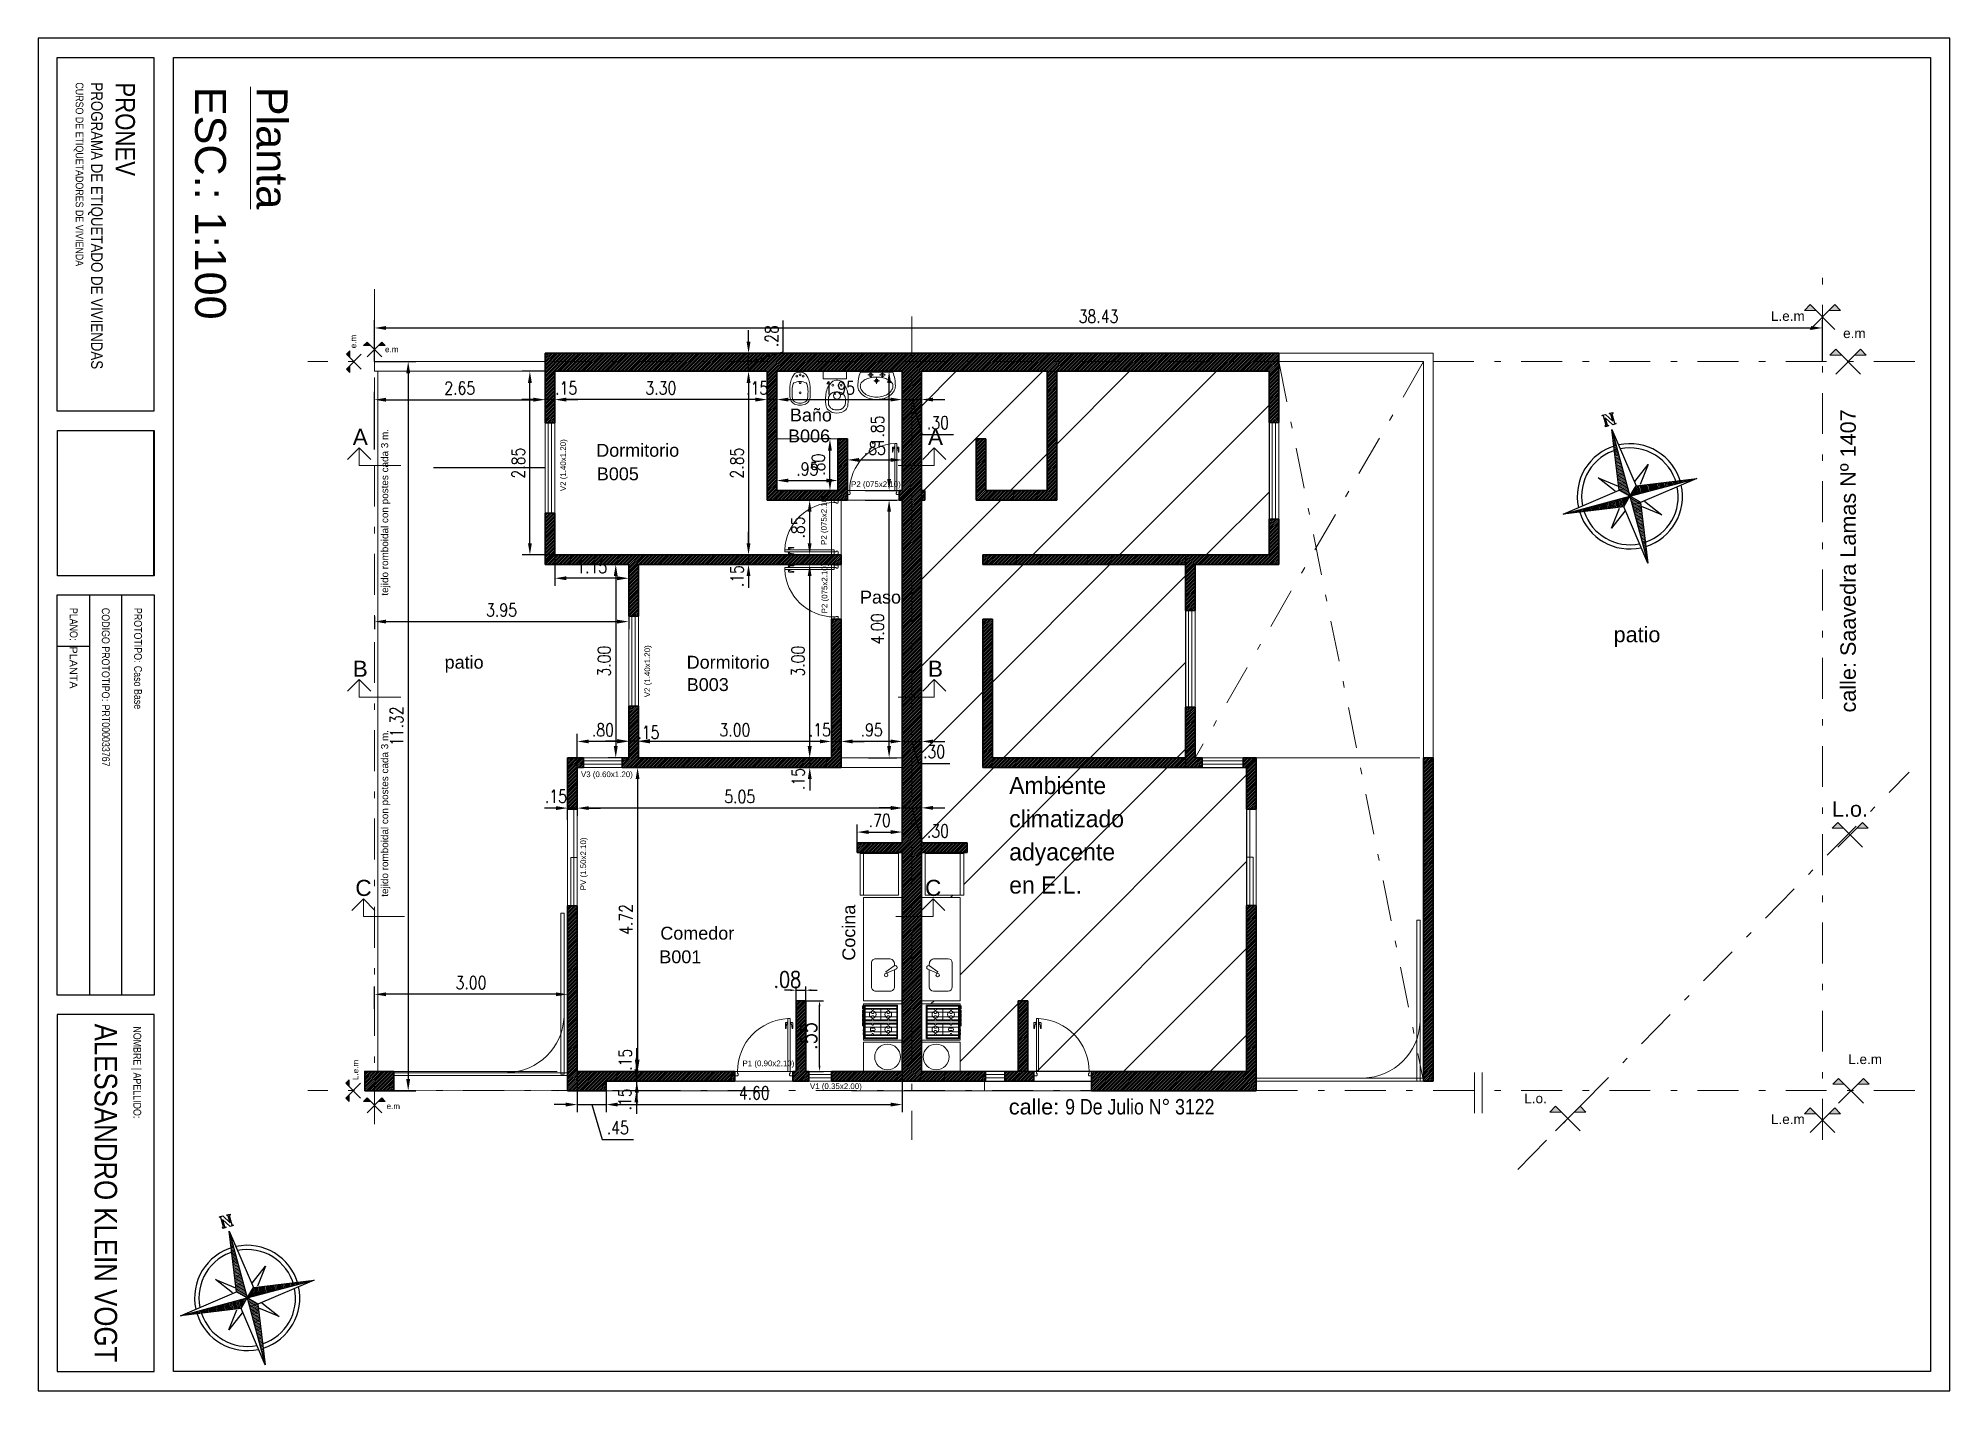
# Model space of a CAD drawing. Header units: millimetres. Extents: x 2761 to 3221, y 1635 to 1962.
# Drawn here: x 3191.73 to 3221.43, y 1697.65 to 1718.65 of the extents above; entities that cross this region are included whole.
import ezdxf
from ezdxf.enums import TextEntityAlignment as Align

# ---------------------------------------------------------------- set-up
doc = ezdxf.new("R2010")
doc.units = ezdxf.units.MM
for name, pattern in [('ACAD_ISO10W100', [18, 12, -3, 0, -3]), ('DASHDOT', [25.4, 12.7, -6.35, 0, -6.35]), ('DASHED', [19.05, 12.7, -6.35])]:
    doc.linetypes.add(name, pattern=pattern)
doc.layers.get('Defpoints').update_dxf_attribs({"lineweight": 5})
for name, color, linetype, lineweight in [('Aberturas', 239, 'Continuous', 18), ('Artefacctos', 249, 'Continuous', 20), ('Cotas', 8, 'Continuous', 15), ('Detalles', 3, 'Continuous', 15), ('Ejes', 3, 'DASHDOT', 13), ('Muros', 6, 'Continuous', 50), ('Proyecciones', 249, 'DASHED', 0), ('Rayado', 7, 'Continuous', 15), ('Textos', 3, 'Continuous', 9)]:
    doc.layers.add(name, color=color, linetype=linetype, lineweight=lineweight)
doc.layers.add('No View', color=70, linetype='Continuous', plot=False)
doc.styles.add('cotas', font='romans.shx', dxfattribs={"width": 0.8})
doc.styles.add('ROMANS', font='romans', dxfattribs={"width": 0.8})
doc.styles.get("Standard").update_dxf_attribs({"font": 'arial.ttf'})
doc.dimstyles.new('Esc 1-100', dxfattribs={"dimtxt": 0.2, "dimasz": 0.18, "dimexe": 0.12, "dimexo": 0, "dimgap": 0.08, "dimtad": 1, "dimzin": 4, "dimdsep": 46, "dimtxsty": 'cotas', "dimcen": 2.5, "dimclrd": 7, "dimclre": 7, "dimclrt": 256, "dimaunit": 1, "dimadec": 3, "dimazin": 0, "dimtfac": 1, "dimtmove": 1, "dimatfit": 3, "dimfxl": 0.12, "dimarcsym": 0})
doc.dimstyles.new('Esc 1-50', dxfattribs={"dimtxt": 0.25, "dimasz": 0.09, "dimexe": 0.06, "dimexo": 0, "dimgap": 0.04, "dimtad": 1, "dimlfac": 0.5, "dimzin": 4, "dimdsep": 46, "dimtxsty": 'cotas', "dimcen": 2.5, "dimclrd": 7, "dimclre": 7, "dimclrt": 256, "dimaunit": 1, "dimadec": 0, "dimazin": 0, "dimtfac": 1, "dimtmove": 1, "dimatfit": 3, "dimfxl": 0.06, "dimarcsym": 0})
picture_1 = doc.add_image_def('image1.png', size_in_pixel=(356, 237))
pattern_1 = [(45, (0, 0), (-0.01414213562, 0.01414213562), [])]

msp = doc.modelspace()

# ---------------------------------------------------------------- texts
at = {"lineweight": 0, "insert": (3192.279, 1709.203), "char_height": 0.1202, "attachment_point": 4, "rotation": 270, "line_spacing_factor": 0.999934}
msp.add_mtext('{\\C7;PLANTA }', dxfattribs=at)
at = {"layer": 'Textos', "lineweight": 20}
for s, height, p in [('e.m', 0.09, (3196.672, 1713.834)), ('V2 (1.40x1.20)', 0.08798, (3199.93, 1711.615)), ('P2 (075x2.10)', 0.08798, (3203.982, 1710.78)), ('P2 (075x2.10)', 0.08798, (3203.991, 1709.718)), ('V2 (1.40x1.20)', 0.08798, (3201.238, 1708.416)), ('PV (1.50x2.10)', 0.08798, (3200.243, 1705.418)), ('L.e.m', 0.09, (3196.705, 1702.471))]:
    msp.add_text(s, height=height, rotation=90, dxfattribs=at).set_placement(p)
for s, height, p in [('e.m', 0.09, (3197.119, 1713.772)), ('P2 (075x2.10)', 0.08798, (3204.36, 1711.68)), ('V3 (0.60x1.20)', 0.08798, (3200.163, 1707.175)), ('P1 (0.90x2.10)', 0.08798, (3202.673, 1702.687)), ('V1 (0.35x2.00)', 0.08798, (3203.721, 1702.332)), ('e.m', 0.09, (3197.143, 1702.021))]:
    msp.add_text(s, height=height, dxfattribs=at).set_placement(p)
at = {"layer": 'Textos', "color": 7, "lineweight": 20}
for s, height, p in [('Baño', 0.2, (3203.41, 1712.698)), ('A', 0.25, (3196.618, 1712.333)), ('B006', 0.2, (3203.381, 1712.373)), ('A', 0.25, (3205.555, 1712.333)), ('Dormitorio', 0.2, (3200.401, 1712.15)), ('B005', 0.2, (3200.41, 1711.784)), ('Paso', 0.2, (3204.499, 1709.87)), ('B', 0.25, (3196.618, 1708.733)), ('patio', 0.2, (3198.045, 1708.859)), ('Dormitorio', 0.2, (3201.806, 1708.859)), ('B', 0.25, (3205.555, 1708.733)), ('B003', 0.2, (3201.807, 1708.512)), ('C', 0.25, (3196.658, 1705.33)), ('C', 0.25, (3205.51, 1705.33)), ('Comedor', 0.2, (3201.396, 1704.652)), ('B001', 0.2, (3201.381, 1704.285))]:
    msp.add_text(s, height=height, dxfattribs=at).set_placement(p)
for s, height, p in [('tejido romboidal con postes cada 3 m.', 0.11, (3197.168, 1709.993)), ('tejido romboidal con postes cada 3 m.', 0.11, (3197.168, 1705.318)), ('Cocina', 0.2, (3204.425, 1704.325))]:
    msp.add_text(s, height=height, rotation=90, dxfattribs=at).set_placement(p)
at = {"layer": 'Textos', "color": 7, "attachment_point": 1}
for s, insert, char_height, width, rotation in [('{\\LPlanta}', (3195.604, 1717.894), 0.48, 9.84104, 270), ('ESC.: 1:100', (3194.648, 1717.894), 0.48, 9.84104, 270), ('calle: Saavedra Lamas Nº 1407', (3219.731, 1708.179), 0.24, 4.92052, 90)]:
    msp.add_mtext(s, dxfattribs=dict(at, insert=insert, char_height=char_height, width=width, rotation=rotation))
at = {"layer": 'Textos', "char_height": 0.15, "width": 2.1098, "attachment_point": 3}
for s, insert in [('{\\fArial|b0|i0|c0|p34;L.e.m}', (3219.177, 1714.409)), ('{\\fArial|b0|i0|c0|p34;e.m}', (3220.123, 1714.142)), ('{\\fArial|b0|i0|c0|p34;L.e.m}', (3220.378, 1702.87)), ('{\\fArial|b0|i0|c0|p34;L.o.}', (3215.17, 1702.261)), ('{\\fArial|b0|i0|c0|p34;L.e.m}', (3219.177, 1701.939))]:
    msp.add_mtext(s, dxfattribs=dict(at, insert=insert))
at = {"layer": 'Textos', "color": 7, "char_height": 0.24, "attachment_point": 1}
for s, insert, width in [('{\\fArial|b0|i0|c0|p34;patio}', (3216.208, 1709.51), 1.62542), ('calle: {\\fArial Narrow|b0|i0|c0|p34;\\C256;9 De Julio N° 3122 }', (3206.811, 1702.177), 4.92052)]:
    msp.add_mtext(s, dxfattribs=dict(at, insert=insert, width=width))
at = {"layer": 'Textos', "color": 7, "lineweight": 20, "insert": (3206.817, 1707.178), "char_height": 0.26666, "width": 1.96718, "attachment_point": 1}
msp.add_mtext('\\pxa0.66667,sm1.15833;{\\fAptos|b0|i0|c0|p34;\\C0;Ambiente climatizado adyacente en E.L.}', dxfattribs=at)
at = {"layer": 'Textos', "color": 7, "lineweight": 18, "insert": (3220.159, 1706.8), "char_height": 0.24, "width": 1.51542, "attachment_point": 3}
msp.add_mtext('{\\fArial|b0|i0|c0|p34;L.o.}', dxfattribs=at)

# ---------------------------------------------------------------- blocks, each defined once
blk = doc.blocks.new('Rotulo-PRONEV')
at = {"ltscale": 4}
for p, q in [((14.857, 1.299), (8.644, 1.299)), ((14.857, 0.801), (8.644, 0.801))]:
    blk.add_line(p, q, dxfattribs=at)
for points in [[(20.701, 2.099), (0.299, 2.099), (0.299, 29.398), (20.701, 29.398)], [(0.299, 1.797), (5.789, 1.797), (5.789, 0.294), (0.299, 0.294)], [(14.857, 0.296), (8.644, 0.296), (8.644, 1.8), (14.857, 1.8)], [(20.701, 1.8), (15.156, 1.8), (15.156, 0.296), (20.701, 0.296)]]:
    blk.add_lwpolyline(points, close=True, dxfattribs=at)
at = {"layer": 'No View'}
blk.add_line((9.444, 0.801), (9.444, 0.296), dxfattribs=at)
for points in [[(0, 0), (21, 0), (21, 29.7), (0, 29.7)], [(6.088, 1.793), (8.345, 1.793), (8.345, 0.298), (6.088, 0.298)]]:
    blk.add_lwpolyline(points, close=True, dxfattribs=at)
at = {"lineweight": 0, "insert": (0.685, 1.503), "char_height": 0.1803, "width": 5.63699, "attachment_point": 1, "line_spacing_factor": 0.999934}
blk.add_mtext('{\\fArial Narrow|b0|i0|c0|p34;\\H1.66667x;PRONEV\\P\\H0.6x;PROGRAMA DE ETIQUETADO DE VIVIENDAS \\P\\H0.66667x;CURSO DE ETIQUETADORES DE VIVIENDA}', dxfattribs=at)
at = {"lineweight": 0, "line_spacing_factor": 0.999934}
for s, insert, char_height, attachment_point in [('{\\fArial Narrow|b0|i0|c0|p34;PROTOTIPO:}', (8.844, 1.55), 0.1202, 4), ('{\\fArial Narrow|b0|i0|c0|p34;Caso Base}', (9.744, 1.55), 0.1202, 4), ('{\\fArial Narrow|b0|i0|c0|p34;NOMBRE | APELLIDO:}', (15.342, 1.599), 0.1202, 1), ('{\\fArial Narrow|b0|i0|c0|p34;ALESSANDRO KLEIN VOGT}', (17.929, 1.048), 0.35, 5), ('{\\fArial Narrow|b0|i0|c0|p34;CODIGO PROTOTIPO}:', (8.844, 1.048), 0.1202, 4), ('{\\fArial Narrow|b0|i0|c0|p34;PRT000033767}', (10.344, 1.05), 0.1202, 4), ('{\\fArial Narrow|b0|i0|c0|p34;PLANO}:', (8.844, 0.55), 0.1202, 4)]:
    blk.add_mtext(s, dxfattribs=dict(at, insert=insert, char_height=char_height, attachment_point=attachment_point))
image = blk.add_image(picture_1, insert=(6.088, 0.298), size_in_units=(2.257, 1.502))
image.dxf.flags = 7
blk = doc.blocks.new('*X5')
at = {"color": 0, "linetype": 'ByBlock'}
for p, q in [((-217.53, 160.5), (-217.53, 160.5)), ((-217.52, 160.498), (-217.52, 160.5)), ((-217.51, 160.497), (-217.51, 160.5)), ((-217.5, 160.496), (-217.5, 160.5)), ((-217.49, 160.494), (-217.49, 160.5)), ((-217.48, 160.493), (-217.48, 160.5)), ((-217.47, 160.491), (-217.47, 160.5)), ((-217.46, 160.49), (-217.46, 160.5)), ((-217.45, 160.488), (-217.45, 160.5)), ((-217.44, 160.487), (-217.44, 160.5)), ((-217.43, 160.486), (-217.43, 160.5)), ((-217.42, 160.484), (-217.42, 160.5)), ((-217.41, 160.483), (-217.41, 160.5)), ((-217.4, 160.481), (-217.4, 160.5)), ((-217.39, 160.48), (-217.39, 160.5)), ((-217.38, 160.478), (-217.38, 160.5)), ((-217.37, 160.477), (-217.37, 160.5)), ((-217.36, 160.476), (-217.36, 160.5)), ((-217.35, 160.474), (-217.35, 160.5)), ((-217.34, 160.473), (-217.34, 160.5)), ((-217.33, 160.471), (-217.33, 160.5)), ((-217.32, 160.47), (-217.32, 160.5)), ((-217.31, 160.468), (-217.31, 160.5)), ((-217.3, 160.467), (-217.3, 160.5)), ((-217.29, 160.466), (-217.29, 160.5)), ((-217.28, 160.464), (-217.28, 160.5)), ((-217.27, 160.463), (-217.27, 160.5)), ((-217.26, 160.461), (-217.26, 160.5)), ((-217.25, 160.46), (-217.25, 160.5)), ((-217.24, 160.458), (-217.24, 160.5)), ((-217.23, 160.457), (-217.23, 160.5)), ((-217.22, 160.456), (-217.22, 160.5)), ((-217.21, 160.454), (-217.21, 160.5)), ((-217.2, 160.453), (-217.2, 160.5)), ((-217.19, 160.451), (-217.19, 160.5)), ((-217.18, 160.45), (-217.18, 160.5)), ((-217.17, 160.448), (-217.17, 160.5)), ((-217.16, 160.447), (-217.16, 160.5)), ((-217.15, 160.446), (-217.15, 160.5)), ((-217.14, 160.444), (-217.14, 160.5)), ((-217.13, 160.443), (-217.13, 160.5)), ((-217.12, 160.441), (-217.12, 160.5)), ((-217.11, 160.44), (-217.11, 160.5)), ((-217.1, 160.438), (-217.1, 160.5)), ((-217.09, 160.441), (-217.09, 160.5)), ((-217.08, 160.451), (-217.08, 160.5)), ((-217.07, 160.461), (-217.07, 160.5)), ((-217.06, 160.471), (-217.06, 160.5)), ((-217.05, 160.481), (-217.05, 160.5)), ((-217.04, 160.491), (-217.04, 160.5))]:
    blk.add_line(p, q, dxfattribs=at)
blk = doc.blocks.new('Sbpln014')
at = {"color": 0, "linetype": 'ByBlock'}
for p, q in [((-0.156, 0.156), (0, 1.25)), ((0, 1.25), (0.156, 0.156)), ((0, 1.25), (0, 0)), ((-0.234, 0.156), (-0.469, 0.469)), ((-0.469, 0.469), (-0.156, 0.234)), ((0.156, 0.234), (0.469, 0.469)), ((0.469, 0.469), (0.234, 0.156)), ((-1.25, 0), (-0.156, 0.156)), ((-0.156, -0.156), (-1.25, 0)), ((0, 0), (-1.25, 0)), ((-0.156, 0.156), (0, 0)), ((-0.156, -0.156), (0, 0)), ((0, 0), (0.156, 0.156)), ((0, 0), (0.156, -0.156)), ((0, 0), (0, -1.25)), ((1.25, 0), (0, 0)), ((0.156, 0.156), (1.25, 0)), ((-0.469, -0.469), (-0.234, -0.156)), ((-0.156, -0.234), (-0.469, -0.469)), ((0, -1.25), (-0.156, -0.156)), ((0.156, -0.156), (0, -1.25)), ((1.25, 0), (0.156, -0.156)), ((0.469, -0.469), (0.156, -0.234)), ((0.234, -0.156), (0.469, -0.469))]:
    blk.add_line(p, q, dxfattribs=at)
blk.add_lwpolyline([(1.348, 0.064), (1.348, 0.044), (1.328, 0.044), (1.328, 0.103), (1.348, 0.103), (1.348, 0.083), (1.523, 0.083), (1.523, 0.103), (1.543, 0.103), (1.543, 0.044), (1.387, -0.053), (1.523, -0.053), (1.523, -0.034), (1.543, -0.034), (1.543, -0.092), (1.523, -0.092), (1.523, -0.073), (1.348, -0.073), (1.348, -0.092), (1.328, -0.092), (1.328, -0.034), (1.484, 0.064), (1.348, 0.064)], dxfattribs=at)
for radius, start, end in [(0.95, 92.5891, 177.4109), (0.873, 93.5464, 176.4536), (0.95, 0, 87.4109), (0.873, 0, 86.4536), (0.95, 182.5891, 267.4109), (0.873, 183.5464, 266.4536), (0.95, 270, 357.4109), (0.873, 270, 356.4536)]:
    blk.add_arc((0, 0), radius, start, end, dxfattribs=at)
for p, xscale, yscale, zscale, rotation in [((-401.25, -542.578), 2.499999999999996, 2.499999999999996, 2.499999999999996, 270), ((-542.578, 401.25), 2.5, 2.5, 2.5, 180), ((401.25, 542.578), 2.5, 2.5, 2.5, 90)]:
    blk.add_blockref('*X5', p, dxfattribs=dict(at, xscale=xscale, yscale=yscale, zscale=zscale, rotation=rotation))
at = {"color": 0, "linetype": 'ByBlock', "xscale": 2.5, "yscale": 2.5, "zscale": 2.5}
blk.add_blockref('*X5', (542.578, -401.25), dxfattribs=at)
blk = doc.blocks.new('P82i')
at = {"color": 0, "linetype": 'ByBlock'}
for points in [[(0.036, 0.828), (0.011, 0.828, 0.414214), (0.001, 0.818), (0.001, 0.738), (0.011, 0.738), (0.021, 0.808), (0.036, 0.808)], [(0.081, 0.828), (0.106, 0.828, -0.414214), (0.116, 0.818), (0.116, 0.738), (0.106, 0.738), (0.096, 0.808), (0.081, 0.808)]]:
    blk.add_lwpolyline(points, format="xyb", dxfattribs=at)
for points in [[(0.041, 0.798), (0.036, 0.798), (0.036, 0.838), (0.041, 0.838)], [(0.076, 0.838), (0.081, 0.838), (0.081, 0.798), (0.076, 0.798)]]:
    blk.add_lwpolyline(points, dxfattribs=at)
for points in [[(0.076, 0.89), (0.041, 0.89), (0.041, 0.07), (0.076, 0.07)], [(0, 0.07), (0.041, 0.07), (0.041, 0.035), (0.051, 0.035), (0.051, 0.01), (0.041, 0), (0, 0)], [(0.9, 0), (0.861, 0), (0.851, 0.01), (0.851, 0.035), (0.861, 0.035), (0.861, 0.07), (0.9, 0.07)]]:
    blk.add_lwpolyline(points, close=True, dxfattribs=at)
blk.add_arc((0.041, 0.07), 0.82, 360, 87.5537, dxfattribs=at)
blk = doc.blocks.new('Bidet')
at = {"color": 0, "linetype": 'ByBlock'}
blk.add_lwpolyline([(0.097, 0.628, -0.262722), (0.176, 0.5, -0.061431), (0.171, 0.274, -0.073837), (0.143, 0.178, -0.02136), (0.11, 0.116, -0.217458), (0.046, 0.075, -0.067695), (0, 0.071, -0.067639), (-0.045, 0.075, -0.190009), (-0.109, 0.116, -0.02136), (-0.143, 0.178, -0.069685), (-0.171, 0.274, -0.061431), (-0.176, 0.5, -0.262722), (-0.097, 0.628, -0.09682), (0, 0.645, -0.096471), (0.097, 0.628)], format="xyb", close=True, dxfattribs=at)
for points in [[(-0.127, 0.29, -0.084724), (-0.132, 0.53, -0.252864), (-0.091, 0.589, -0.103412), (0, 0.612, -0.103412)], [(0.127, 0.29, 0.084724), (0.132, 0.53, 0.252864), (0.091, 0.589, 0.103412), (0.001, 0.612, 0.103412)], [(0, 0.231, -0.087783), (-0.109, 0.258, -0.148188), (-0.127, 0.29, -0.09678)], [(0.001, 0.231, 0.087783), (0.109, 0.258, 0.148188), (0.127, 0.29, 0.09678)]]:
    blk.add_lwpolyline(points, format="xyb", dxfattribs=at)
for centre, radius in [((0, 0.431), 0.0166), ((-0.056, 0.137), 0.0166), ((0, 0.253), 0.0171), ((0, 0.116), 0.0166), ((0.056, 0.137), 0.0166)]:
    blk.add_circle(centre, radius, dxfattribs=at)
blk = doc.blocks.new('Inodoro')
at = {"color": 0, "linetype": 'ByBlock'}
blk.add_lwpolyline([(0, 0.585, 0.193023), (-0.137, 0.535, 0.145572), (-0.172, 0.456, 0.077711), (-0.165, 0.255, 0.087544), (-0.125, 0.161, 0.055228), (-0.065, 0.091, 0.090627), (0, 0.072, 0.091051), (0.065, 0.091, 0.055228), (0.126, 0.161, 0.087544), (0.165, 0.255, 0.077711), (0.172, 0.456, 0.145572), (0.137, 0.535, 0.193023), (0, 0.585, 61.25604)], format="xyb", close=True, dxfattribs=at)
for points in [[(-0.015, 0.536), (-0.033, 0.535, 0.028747), (-0.061, 0.527, 0.052421), (-0.075, 0.521, 0.050041), (-0.092, 0.508, 0.040538), (-0.109, 0.49, 0.036304), (-0.125, 0.468, 0.08346), (-0.129, 0.457, 0.024812), (-0.13, 0.446, 0.009631), (-0.132, 0.42, 0.014344), (-0.133, 0.411, 0.009208), (-0.132, 0.396)], [(-0.015, 0.256), (-0.033, 0.258, -0.028747), (-0.061, 0.265, -0.052421), (-0.075, 0.272, -0.050041), (-0.092, 0.284, -0.040538), (-0.109, 0.303, -0.036304), (-0.125, 0.325, -0.08346), (-0.129, 0.336, -0.024812), (-0.13, 0.346, -0.009631), (-0.132, 0.373, -0.014344), (-0.133, 0.382, -0.009208), (-0.132, 0.396)], [(0.015, 0.536), (0.033, 0.535, -0.028747), (0.061, 0.527, -0.052421), (0.075, 0.521, -0.050041), (0.092, 0.508, -0.040538), (0.109, 0.49, -0.036304), (0.124, 0.468, -0.08346), (0.129, 0.457, -0.024812), (0.13, 0.446, -0.009631), (0.132, 0.42, -0.014344), (0.132, 0.411, -0.009208), (0.132, 0.396)], [(0.015, 0.256), (0.033, 0.258, 0.028747), (0.061, 0.265, 0.052421), (0.075, 0.272, 0.050041), (0.092, 0.284, 0.040538), (0.109, 0.303, 0.036304), (0.124, 0.325, 0.08346), (0.129, 0.336, 0.024812), (0.13, 0.346, 0.009631), (0.132, 0.373, 0.014344), (0.132, 0.382, 0.009208), (0.132, 0.396)]]:
    blk.add_lwpolyline(points, format="xyb", dxfattribs=at)
for points in [[(-0.015, 0.536), (0, 0.536)], [(0.015, 0.536), (0, 0.536)], [(-0.015, 0.256), (0, 0.256)], [(0.015, 0.256), (0, 0.256)]]:
    blk.add_lwpolyline(points, dxfattribs=at)
for centre, radius in [((0, 0.314), 0.0535), ((-0.064, 0.152), 0.0141), ((0.064, 0.152), 0.0141)]:
    blk.add_circle(centre, radius, dxfattribs=at)
at = {"color": 0, "linetype": 'ByBlock', "style": 'ROMANS', "flags": 1}
blk.add_attdef('NOMENCLATURA', text='', height=0.08, dxfattribs=at).set_placement((0.017, 0.438), align=Align.MIDDLE)
blk = doc.blocks.new('Lav1')
at = {"color": 0, "linetype": 'ByBlock'}
for p, q in [((-0.098, 0.005), (-0.098, -0.092)), ((0.098, 0.005), (0.098, -0.092)), ((-0.146, -0.044), (-0.049, -0.044)), ((-0.048, -0.14), (0.048, -0.14)), ((0, -0.092), (0, -0.189)), ((0.049, -0.044), (0.146, -0.044))]:
    blk.add_line(p, q, dxfattribs=at)
for points in [[(0.268, 0, -0.093113), (0.31, -0.225, -0.130379), (0.288, -0.307, -0.106492), (0.219, -0.384, -0.084146), (0.123, -0.432, -0.073141), (0, -0.45, -0.073141), (-0.123, -0.432, -0.084146), (-0.219, -0.384, -0.106492), (-0.288, -0.307, -0.130379), (-0.31, -0.225, -0.093113), (-0.268, 0)], [(-0.27, -0.225, -0.165741), (-0.253, -0.175, -0.105633), (-0.191, -0.122, -0.068595), (-0.109, -0.092, -0.054776), (0, -0.08, -0.054776), (0.109, -0.092, -0.068595), (0.191, -0.122, -0.105633), (0.253, -0.175, -0.165741), (0.27, -0.225, -0.130379), (0.253, -0.287, -0.106492), (0.196, -0.352, -0.084146), (0.111, -0.394, -0.073141), (0, -0.41, -0.073141), (-0.111, -0.394, -0.084146), (-0.196, -0.352, -0.106492), (-0.253, -0.287, -0.130379)]]:
    blk.add_lwpolyline(points, format="xyb", close=True, dxfattribs=at)
for centre, radius in [((-0.098, -0.044), 0.03), ((0, -0.14), 0.028), ((0, -0.14), 0.014), ((0.098, -0.044), 0.03)]:
    blk.add_circle(centre, radius, dxfattribs=at)
blk = doc.blocks.new('*D334')
at = {"layer": 'Cotas', "color": 7, "lineweight": -2, "transparency": 16777216}
for p, q in [((3202.136, 1713.476), (3202.887, 1713.476)), ((3202.767, 1713.296), (3202.767, 1710.806)), ((3202.136, 1710.626), (3202.887, 1710.626))]:
    blk.add_line(p, q, dxfattribs=at)
at = {"layer": 'Cotas', "color": 7, "transparency": 16777216}
for points in [[(3202.737, 1713.296), (3202.797, 1713.296), (3202.767, 1713.476)], [(3202.737, 1710.806), (3202.797, 1710.806), (3202.767, 1710.626)]]:
    blk.add_solid(points, dxfattribs=at)
at = {"layer": 'Defpoints', "color": 0, "transparency": 16777216}
for p in [(3202.136, 1713.476), (3202.136, 1710.626), (3202.767, 1710.626)]:
    blk.add_point(p, dxfattribs=at)
at = {"layer": 'Cotas', "transparency": 16777216, "insert": (3202.587, 1712.051), "char_height": 0.2, "attachment_point": 5, "rotation": 90, "style": 'cotas'}
blk.add_mtext('2.85', dxfattribs=at)
blk = doc.blocks.new('*D335')
at = {"layer": 'Cotas', "color": 7, "lineweight": -2, "transparency": 16777216}
for p, q in [((3203.475, 1710.476), (3203.836, 1710.476)), ((3203.716, 1710.296), (3203.716, 1707.656)), ((3203.575, 1707.476), (3203.836, 1707.476))]:
    blk.add_line(p, q, dxfattribs=at)
at = {"layer": 'Cotas', "color": 7, "transparency": 16777216}
for points in [[(3203.686, 1710.296), (3203.746, 1710.296), (3203.716, 1710.476)], [(3203.686, 1707.656), (3203.746, 1707.656), (3203.716, 1707.476)]]:
    blk.add_solid(points, dxfattribs=at)
at = {"layer": 'Defpoints', "color": 0, "transparency": 16777216}
for p in [(3203.475, 1710.476), (3203.575, 1707.476), (3203.716, 1707.476)]:
    blk.add_point(p, dxfattribs=at)
at = {"layer": 'Cotas', "transparency": 16777216, "insert": (3203.536, 1708.976), "char_height": 0.2, "attachment_point": 5, "rotation": 90, "style": 'cotas'}
blk.add_mtext('3.00', dxfattribs=at)
blk = doc.blocks.new('*D336')
at = {"layer": 'Cotas', "color": 7, "lineweight": -2, "transparency": 16777216}
for p, q in [((3201.055, 1708.253), (3201.055, 1707.609)), ((3204.055, 1707.79), (3204.055, 1707.609)), ((3203.875, 1707.729), (3201.235, 1707.729))]:
    blk.add_line(p, q, dxfattribs=at)
at = {"layer": 'Cotas', "color": 7, "transparency": 16777216}
for points in [[(3201.235, 1707.759), (3201.235, 1707.699), (3201.055, 1707.729)], [(3203.875, 1707.759), (3203.875, 1707.699), (3204.055, 1707.729)]]:
    blk.add_solid(points, dxfattribs=at)
at = {"layer": 'Defpoints', "color": 0, "transparency": 16777216}
for p in [(3201.055, 1708.253), (3204.055, 1707.79), (3201.055, 1707.729)]:
    blk.add_point(p, dxfattribs=at)
at = {"layer": 'Cotas', "transparency": 16777216, "insert": (3202.555, 1707.909), "char_height": 0.2, "attachment_point": 5, "style": 'cotas'}
blk.add_mtext('3.00', dxfattribs=at)
blk = doc.blocks.new('*D350')
at = {"layer": 'Cotas', "color": 7, "lineweight": -2, "transparency": 16777216}
for p, q in [((3203.565, 1711.476), (3203.836, 1711.476)), ((3203.716, 1711.296), (3203.716, 1710.806)), ((3203.565, 1710.626), (3203.836, 1710.626))]:
    blk.add_line(p, q, dxfattribs=at)
at = {"layer": 'Cotas', "color": 7, "transparency": 16777216}
for points in [[(3203.686, 1711.296), (3203.746, 1711.296), (3203.716, 1711.476)], [(3203.686, 1710.806), (3203.746, 1710.806), (3203.716, 1710.626)]]:
    blk.add_solid(points, dxfattribs=at)
at = {"layer": 'Defpoints', "color": 0, "transparency": 16777216}
for p in [(3203.565, 1711.476), (3203.565, 1710.626), (3203.716, 1710.626)]:
    blk.add_point(p, dxfattribs=at)
at = {"layer": 'Cotas', "transparency": 16777216, "insert": (3203.536, 1711.051), "char_height": 0.2, "attachment_point": 5, "rotation": 90, "style": 'cotas'}
blk.add_mtext('.85', dxfattribs=at)
blk = doc.blocks.new('*D337')
at = {"layer": 'Cotas', "color": 7, "lineweight": -2, "transparency": 16777216}
for p, q in [((3204.205, 1707.706), (3204.205, 1707.849)), ((3205.155, 1707.706), (3205.155, 1707.849)), ((3204.975, 1707.729), (3204.385, 1707.729))]:
    blk.add_line(p, q, dxfattribs=at)
at = {"layer": 'Cotas', "color": 7, "transparency": 16777216}
for points in [[(3204.385, 1707.759), (3204.385, 1707.699), (3204.205, 1707.729)], [(3204.975, 1707.759), (3204.975, 1707.699), (3205.155, 1707.729)]]:
    blk.add_solid(points, dxfattribs=at)
at = {"layer": 'Defpoints', "color": 0, "transparency": 16777216}
for p in [(3204.205, 1707.729), (3204.205, 1707.706), (3205.155, 1707.706)]:
    blk.add_point(p, dxfattribs=at)
at = {"layer": 'Cotas', "transparency": 16777216, "insert": (3204.68, 1707.909), "char_height": 0.2, "attachment_point": 5, "style": 'cotas'}
blk.add_mtext('.95', dxfattribs=at)
blk = doc.blocks.new('*D338')
at = {"layer": 'Cotas', "color": 7, "lineweight": -2, "transparency": 16777216}
for p, q in [((3205.155, 1707.314), (3205.155, 1706.574)), ((3200.105, 1706.847), (3200.105, 1706.574)), ((3204.975, 1706.694), (3200.285, 1706.694))]:
    blk.add_line(p, q, dxfattribs=at)
at = {"layer": 'Cotas', "color": 7, "transparency": 16777216}
for points in [[(3200.285, 1706.724), (3200.285, 1706.664), (3200.105, 1706.694)], [(3204.975, 1706.724), (3204.975, 1706.664), (3205.155, 1706.694)]]:
    blk.add_solid(points, dxfattribs=at)
at = {"layer": 'Defpoints', "color": 0, "transparency": 16777216}
for p in [(3205.155, 1707.314), (3200.105, 1706.847), (3200.105, 1706.694)]:
    blk.add_point(p, dxfattribs=at)
at = {"layer": 'Cotas', "transparency": 16777216, "insert": (3202.63, 1706.874), "char_height": 0.2, "attachment_point": 5, "style": 'cotas'}
blk.add_mtext('5.05', dxfattribs=at)
blk = doc.blocks.new('*D339')
at = {"layer": 'Cotas', "color": 7, "lineweight": -2, "transparency": 16777216}
for p, q in [((3200.815, 1707.326), (3201.163, 1707.326)), ((3201.043, 1707.146), (3201.043, 1702.786)), ((3200.105, 1702.606), (3201.163, 1702.606))]:
    blk.add_line(p, q, dxfattribs=at)
at = {"layer": 'Cotas', "color": 7, "transparency": 16777216}
for points in [[(3201.013, 1707.146), (3201.073, 1707.146), (3201.043, 1707.326)], [(3201.013, 1702.786), (3201.073, 1702.786), (3201.043, 1702.606)]]:
    blk.add_solid(points, dxfattribs=at)
at = {"layer": 'Defpoints', "color": 0, "transparency": 16777216}
for p in [(3200.815, 1707.326), (3200.105, 1702.606), (3201.043, 1702.606)]:
    blk.add_point(p, dxfattribs=at)
at = {"layer": 'Cotas', "transparency": 16777216, "insert": (3200.863, 1704.966), "char_height": 0.2, "attachment_point": 5, "rotation": 90, "style": 'cotas'}
blk.add_mtext('4.72', dxfattribs=at)
blk = doc.blocks.new('*D351')
at = {"layer": 'Cotas', "color": 7, "lineweight": -2, "transparency": 16777216}
for p, q in [((3203.205, 1713.476), (3203.205, 1712.917)), ((3205.155, 1713.476), (3205.155, 1712.917)), ((3203.385, 1713.037), (3204.975, 1713.037))]:
    blk.add_line(p, q, dxfattribs=at)
at = {"layer": 'Cotas', "color": 7, "transparency": 16777216}
for points in [[(3203.385, 1713.067), (3203.385, 1713.007), (3203.205, 1713.037)], [(3204.975, 1713.067), (3204.975, 1713.007), (3205.155, 1713.037)]]:
    blk.add_solid(points, dxfattribs=at)
at = {"layer": 'Defpoints', "color": 0, "transparency": 16777216}
for p in [(3203.205, 1713.476), (3205.155, 1713.476), (3205.155, 1713.037)]:
    blk.add_point(p, dxfattribs=at)
at = {"layer": 'Cotas', "transparency": 16777216, "insert": (3204.18, 1713.217), "char_height": 0.2, "attachment_point": 5, "style": 'cotas'}
blk.add_mtext('1.95', dxfattribs=at)
blk = doc.blocks.new('*D340')
at = {"layer": 'Cotas', "color": 7, "lineweight": -2, "transparency": 16777216}
for p, q in [((3199.605, 1710.476), (3200.824, 1710.476)), ((3200.704, 1710.296), (3200.704, 1707.656)), ((3200.905, 1707.476), (3200.584, 1707.476))]:
    blk.add_line(p, q, dxfattribs=at)
at = {"layer": 'Cotas', "color": 7, "transparency": 16777216}
for points in [[(3200.674, 1710.296), (3200.734, 1710.296), (3200.704, 1710.476)], [(3200.674, 1707.656), (3200.734, 1707.656), (3200.704, 1707.476)]]:
    blk.add_solid(points, dxfattribs=at)
at = {"layer": 'Defpoints', "color": 0, "transparency": 16777216}
for p in [(3199.605, 1710.476), (3200.704, 1707.476), (3200.905, 1707.476)]:
    blk.add_point(p, dxfattribs=at)
at = {"layer": 'Cotas', "transparency": 16777216, "insert": (3200.524, 1708.976), "char_height": 0.2, "attachment_point": 5, "rotation": 90, "style": 'cotas'}
blk.add_mtext('3.00', dxfattribs=at)
blk = doc.blocks.new('*D341')
at = {"layer": 'Cotas', "color": 7, "lineweight": -2, "transparency": 16777216}
for p, q in [((3199.755, 1713.16), (3199.755, 1712.917)), ((3203.055, 1713.16), (3203.055, 1712.917)), ((3202.875, 1713.037), (3199.935, 1713.037))]:
    blk.add_line(p, q, dxfattribs=at)
at = {"layer": 'Cotas', "color": 7, "transparency": 16777216}
for points in [[(3199.935, 1713.067), (3199.935, 1713.007), (3199.755, 1713.037)], [(3202.875, 1713.067), (3202.875, 1713.007), (3203.055, 1713.037)]]:
    blk.add_solid(points, dxfattribs=at)
at = {"layer": 'Defpoints', "color": 0, "transparency": 16777216}
for p in [(3199.755, 1713.16), (3203.055, 1713.16), (3199.755, 1713.037)]:
    blk.add_point(p, dxfattribs=at)
at = {"layer": 'Cotas', "transparency": 16777216, "insert": (3201.405, 1713.217), "char_height": 0.2, "attachment_point": 5, "style": 'cotas'}
blk.add_mtext('3.30', dxfattribs=at)
blk = doc.blocks.new('*D352')
at = {"layer": 'Cotas', "color": 7, "lineweight": -2, "transparency": 16777216}
for p, q in [((3203.205, 1711.626), (3203.205, 1711.9)), ((3203.385, 1711.78), (3203.975, 1711.78)), ((3204.155, 1711.626), (3204.155, 1711.9))]:
    blk.add_line(p, q, dxfattribs=at)
at = {"layer": 'Cotas', "color": 7, "transparency": 16777216}
for points in [[(3203.385, 1711.81), (3203.385, 1711.75), (3203.205, 1711.78)], [(3203.975, 1711.81), (3203.975, 1711.75), (3204.155, 1711.78)]]:
    blk.add_solid(points, dxfattribs=at)
at = {"layer": 'Defpoints', "color": 0, "transparency": 16777216}
for p in [(3203.205, 1711.626), (3204.155, 1711.78), (3204.155, 1711.626)]:
    blk.add_point(p, dxfattribs=at)
at = {"layer": 'Cotas', "transparency": 16777216, "insert": (3203.68, 1711.96), "char_height": 0.2, "attachment_point": 5, "style": 'cotas'}
blk.add_mtext('.95', dxfattribs=at)
blk = doc.blocks.new('*D353')
at = {"layer": 'Cotas', "color": 7, "lineweight": -2, "transparency": 16777216}
for p, q in [((3196.955, 1713.626), (3196.955, 1714.269)), ((3197.135, 1714.149), (3219.274, 1714.149)), ((3219.454, 1713.626), (3219.454, 1714.269))]:
    blk.add_line(p, q, dxfattribs=at)
at = {"layer": 'Cotas', "color": 7, "transparency": 16777216}
for points in [[(3197.135, 1714.179), (3197.135, 1714.119), (3196.955, 1714.149)], [(3219.274, 1714.179), (3219.274, 1714.119), (3219.454, 1714.149)]]:
    blk.add_solid(points, dxfattribs=at)
at = {"layer": 'Defpoints', "color": 0, "transparency": 16777216}
for p in [(3219.454, 1714.149), (3196.955, 1713.626), (3219.454, 1713.626)]:
    blk.add_point(p, dxfattribs=at)
at = {"layer": 'Cotas', "transparency": 16777216, "insert": (3208.204, 1714.329), "char_height": 0.2, "attachment_point": 5, "style": 'cotas'}
blk.add_mtext('38.43', dxfattribs=at)
blk = doc.blocks.new('*D342')
at = {"layer": 'Cotas', "color": 7, "lineweight": -2, "transparency": 16777216}
for p, q in [((3196.955, 1713.626), (3197.599, 1713.626)), ((3197.479, 1713.446), (3197.479, 1702.486)), ((3196.955, 1702.306), (3197.599, 1702.306))]:
    blk.add_line(p, q, dxfattribs=at)
at = {"layer": 'Cotas', "color": 7, "transparency": 16777216}
for points in [[(3197.449, 1713.446), (3197.509, 1713.446), (3197.479, 1713.626)], [(3197.449, 1702.486), (3197.509, 1702.486), (3197.479, 1702.306)]]:
    blk.add_solid(points, dxfattribs=at)
at = {"layer": 'Defpoints', "color": 0, "transparency": 16777216}
for p in [(3196.955, 1713.626), (3196.955, 1702.306), (3197.479, 1702.306)]:
    blk.add_point(p, dxfattribs=at)
at = {"layer": 'Cotas', "transparency": 16777216, "insert": (3197.299, 1707.966), "char_height": 0.2, "attachment_point": 5, "rotation": 90, "style": 'cotas'}
blk.add_mtext('11.32', dxfattribs=at)
blk = doc.blocks.new('*D354')
at = {"layer": 'Cotas', "color": 7, "lineweight": -2, "transparency": 16777216}
for p, q in [((3196.955, 1712.263), (3196.955, 1713.155)), ((3199.605, 1713.216), (3199.605, 1712.915)), ((3197.135, 1713.035), (3199.425, 1713.035))]:
    blk.add_line(p, q, dxfattribs=at)
at = {"layer": 'Cotas', "color": 7, "transparency": 16777216}
for points in [[(3197.135, 1713.065), (3197.135, 1713.005), (3196.955, 1713.035)], [(3199.425, 1713.065), (3199.425, 1713.005), (3199.605, 1713.035)]]:
    blk.add_solid(points, dxfattribs=at)
at = {"layer": 'Defpoints', "color": 0, "transparency": 16777216}
for p in [(3199.605, 1713.216), (3199.605, 1713.035), (3196.955, 1712.263)]:
    blk.add_point(p, dxfattribs=at)
at = {"layer": 'Cotas', "transparency": 16777216, "insert": (3198.28, 1713.215), "char_height": 0.2, "attachment_point": 5, "style": 'cotas'}
blk.add_mtext('2.65', dxfattribs=at)
blk = doc.blocks.new('*D355')
at = {"layer": 'Cotas', "color": 7, "lineweight": -2, "transparency": 16777216}
for p, q in [((3199.605, 1712.86), (3199.605, 1713.157)), ((3199.755, 1712.844), (3199.755, 1713.157)), ((3199.425, 1713.037), (3199.245, 1713.037)), ((3199.755, 1713.037), (3199.605, 1713.037)), ((3199.935, 1713.037), (3200.115, 1713.037))]:
    blk.add_line(p, q, dxfattribs=at)
at = {"layer": 'Cotas', "color": 7, "transparency": 16777216}
for points in [[(3199.425, 1713.067), (3199.425, 1713.007), (3199.605, 1713.037)], [(3199.935, 1713.067), (3199.935, 1713.007), (3199.755, 1713.037)]]:
    blk.add_solid(points, dxfattribs=at)
at = {"layer": 'Defpoints', "color": 0, "transparency": 16777216}
for p in [(3199.605, 1713.037), (3199.605, 1712.86), (3199.755, 1712.844)]:
    blk.add_point(p, dxfattribs=at)
at = {"layer": 'Cotas', "transparency": 16777216, "insert": (3199.935, 1713.217), "char_height": 0.2, "attachment_point": 5, "style": 'cotas'}
blk.add_mtext('.15', dxfattribs=at)
blk = doc.blocks.new('*D343')
at = {"layer": 'Cotas', "color": 7, "lineweight": -2, "transparency": 16777216}
for p, q in [((3204.715, 1713.476), (3205.071, 1713.476)), ((3204.951, 1711.806), (3204.951, 1713.296)), ((3204.579, 1711.626), (3205.071, 1711.626))]:
    blk.add_line(p, q, dxfattribs=at)
at = {"layer": 'Cotas', "color": 7, "transparency": 16777216}
for points in [[(3204.921, 1713.296), (3204.981, 1713.296), (3204.951, 1713.476)], [(3204.921, 1711.806), (3204.981, 1711.806), (3204.951, 1711.626)]]:
    blk.add_solid(points, dxfattribs=at)
at = {"layer": 'Defpoints', "color": 0, "transparency": 16777216}
for p in [(3204.715, 1713.476), (3204.951, 1713.476), (3204.579, 1711.626)]:
    blk.add_point(p, dxfattribs=at)
at = {"layer": 'Cotas', "transparency": 16777216, "insert": (3204.771, 1712.551), "char_height": 0.2, "attachment_point": 5, "rotation": 90, "style": 'cotas'}
blk.add_mtext('1.85', dxfattribs=at)
blk = doc.blocks.new('*D344')
at = {"layer": 'Cotas', "color": 7, "lineweight": -2, "transparency": 16777216}
for p, q in [((3204.055, 1707.476), (3204.055, 1707.849)), ((3204.205, 1707.387), (3204.205, 1707.849)), ((3203.875, 1707.729), (3203.695, 1707.729)), ((3204.055, 1707.729), (3204.205, 1707.729)), ((3204.385, 1707.729), (3204.565, 1707.729))]:
    blk.add_line(p, q, dxfattribs=at)
at = {"layer": 'Cotas', "color": 7, "transparency": 16777216}
for points in [[(3203.875, 1707.759), (3203.875, 1707.699), (3204.055, 1707.729)], [(3204.385, 1707.759), (3204.385, 1707.699), (3204.205, 1707.729)]]:
    blk.add_solid(points, dxfattribs=at)
at = {"layer": 'Defpoints', "color": 0, "transparency": 16777216}
for p in [(3204.055, 1707.476), (3204.205, 1707.729), (3204.205, 1707.387)]:
    blk.add_point(p, dxfattribs=at)
at = {"layer": 'Cotas', "transparency": 16777216, "insert": (3203.875, 1707.909), "char_height": 0.2, "attachment_point": 5, "style": 'cotas'}
blk.add_mtext('.15', dxfattribs=at)
blk = doc.blocks.new('*D345')
at = {"layer": 'Cotas', "color": 7, "lineweight": -2, "transparency": 16777216}
for p, q in [((3204.579, 1711.476), (3205.071, 1711.476)), ((3204.951, 1707.656), (3204.951, 1711.296)), ((3204.629, 1707.476), (3205.071, 1707.476))]:
    blk.add_line(p, q, dxfattribs=at)
at = {"layer": 'Cotas', "color": 7, "transparency": 16777216}
for points in [[(3204.921, 1711.296), (3204.981, 1711.296), (3204.951, 1711.476)], [(3204.921, 1707.656), (3204.981, 1707.656), (3204.951, 1707.476)]]:
    blk.add_solid(points, dxfattribs=at)
at = {"layer": 'Defpoints', "color": 0, "transparency": 16777216}
for p in [(3204.579, 1711.476), (3204.951, 1711.476), (3204.629, 1707.476)]:
    blk.add_point(p, dxfattribs=at)
at = {"layer": 'Cotas', "transparency": 16777216, "insert": (3204.771, 1709.476), "char_height": 0.2, "attachment_point": 5, "rotation": 90, "style": 'cotas'}
blk.add_mtext('4.00', dxfattribs=at)
blk = doc.blocks.new('*D356')
at = {"layer": 'Cotas', "color": 7, "lineweight": -2, "transparency": 16777216}
for p, q in [((3205.155, 1707.706), (3205.155, 1707.849)), ((3205.455, 1707.885), (3205.455, 1707.609)), ((3204.975, 1707.729), (3204.795, 1707.729)), ((3205.155, 1707.729), (3205.455, 1707.729)), ((3205.155, 1707.729), (3205.455, 1707.729)), ((3205.305, 1707.729), (3205.407, 1707.389)), ((3205.635, 1707.729), (3205.815, 1707.729)), ((3205.407, 1707.389), (3205.894, 1707.389))]:
    blk.add_line(p, q, dxfattribs=at)
at = {"layer": 'Cotas', "color": 7, "transparency": 16777216}
for points in [[(3204.975, 1707.759), (3204.975, 1707.699), (3205.155, 1707.729)], [(3205.635, 1707.759), (3205.635, 1707.699), (3205.455, 1707.729)]]:
    blk.add_solid(points, dxfattribs=at)
at = {"layer": 'Defpoints', "color": 0, "transparency": 16777216}
for p in [(3205.455, 1707.885), (3205.155, 1707.706), (3205.455, 1707.729)]:
    blk.add_point(p, dxfattribs=at)
at = {"layer": 'Cotas', "transparency": 16777216, "insert": (3205.65, 1707.569), "char_height": 0.2, "attachment_point": 5, "style": 'cotas'}
blk.add_mtext('.30', dxfattribs=at)
blk = doc.blocks.new('*D357')
at = {"layer": 'Cotas', "color": 7, "lineweight": -2, "transparency": 16777216}
for p, q in [((3201.055, 1708.253), (3201.055, 1707.615)), ((3200.905, 1707.81), (3200.905, 1707.615)), ((3200.725, 1707.735), (3200.545, 1707.735)), ((3201.055, 1707.735), (3200.905, 1707.735)), ((3201.235, 1707.735), (3201.415, 1707.735))]:
    blk.add_line(p, q, dxfattribs=at)
at = {"layer": 'Cotas', "color": 7, "transparency": 16777216}
for points in [[(3200.725, 1707.765), (3200.725, 1707.705), (3200.905, 1707.735)], [(3201.235, 1707.765), (3201.235, 1707.705), (3201.055, 1707.735)]]:
    blk.add_solid(points, dxfattribs=at)
at = {"layer": 'Defpoints', "color": 0, "transparency": 16777216}
for p in [(3201.055, 1708.253), (3200.905, 1707.81), (3200.905, 1707.735)]:
    blk.add_point(p, dxfattribs=at)
at = {"layer": 'Cotas', "transparency": 16777216, "insert": (3201.211, 1707.869), "char_height": 0.2, "attachment_point": 5, "style": 'cotas'}
blk.add_mtext('.15', dxfattribs=at)
blk = doc.blocks.new('*D346')
at = {"layer": 'Cotas', "color": 7, "lineweight": -2, "transparency": 16777216}
for p, q in [((3200.105, 1707.326), (3200.105, 1707.849)), ((3200.905, 1707.476), (3200.905, 1707.849)), ((3200.725, 1707.729), (3200.285, 1707.729))]:
    blk.add_line(p, q, dxfattribs=at)
at = {"layer": 'Cotas', "color": 7, "transparency": 16777216}
for points in [[(3200.285, 1707.759), (3200.285, 1707.699), (3200.105, 1707.729)], [(3200.725, 1707.759), (3200.725, 1707.699), (3200.905, 1707.729)]]:
    blk.add_solid(points, dxfattribs=at)
at = {"layer": 'Defpoints', "color": 0, "transparency": 16777216}
for p in [(3200.105, 1707.729), (3200.905, 1707.476), (3200.105, 1707.326)]:
    blk.add_point(p, dxfattribs=at)
at = {"layer": 'Cotas', "transparency": 16777216, "insert": (3200.505, 1707.909), "char_height": 0.2, "attachment_point": 5, "style": 'cotas'}
blk.add_mtext('.80', dxfattribs=at)
blk = doc.blocks.new('*D358')
at = {"layer": 'Cotas', "color": 7, "lineweight": -2, "transparency": 16777216}
for p, q in [((3204.455, 1706.156), (3204.455, 1706.442)), ((3204.635, 1706.322), (3204.975, 1706.322)), ((3205.155, 1706.156), (3205.155, 1706.442))]:
    blk.add_line(p, q, dxfattribs=at)
at = {"layer": 'Cotas', "color": 7, "transparency": 16777216}
for points in [[(3204.635, 1706.352), (3204.635, 1706.292), (3204.455, 1706.322)], [(3204.975, 1706.352), (3204.975, 1706.292), (3205.155, 1706.322)]]:
    blk.add_solid(points, dxfattribs=at)
at = {"layer": 'Defpoints', "color": 0, "transparency": 16777216}
for p in [(3205.155, 1706.322), (3204.455, 1706.156), (3205.155, 1706.156)]:
    blk.add_point(p, dxfattribs=at)
at = {"layer": 'Cotas', "transparency": 16777216, "insert": (3204.805, 1706.502), "char_height": 0.2, "attachment_point": 5, "style": 'cotas'}
blk.add_mtext('.70', dxfattribs=at)
blk = doc.blocks.new('*D359')
at = {"layer": 'Cotas', "color": 7, "lineweight": -2, "transparency": 16777216}
for p, q in [((3200.105, 1702.606), (3200.105, 1701.971)), ((3200.555, 1702.306), (3200.555, 1701.971)), ((3199.925, 1702.091), (3199.745, 1702.091)), ((3200.105, 1702.091), (3200.555, 1702.091)), ((3200.105, 1702.091), (3200.555, 1702.091)), ((3200.33, 1702.091), (3200.492, 1701.551)), ((3200.735, 1702.091), (3200.915, 1702.091)), ((3200.492, 1701.551), (3200.979, 1701.551))]:
    blk.add_line(p, q, dxfattribs=at)
at = {"layer": 'Cotas', "color": 7, "transparency": 16777216}
for points in [[(3199.925, 1702.121), (3199.925, 1702.061), (3200.105, 1702.091)], [(3200.735, 1702.121), (3200.735, 1702.061), (3200.555, 1702.091)]]:
    blk.add_solid(points, dxfattribs=at)
at = {"layer": 'Defpoints', "color": 0, "transparency": 16777216}
for p in [(3200.105, 1702.606), (3200.555, 1702.306), (3200.555, 1702.091)]:
    blk.add_point(p, dxfattribs=at)
at = {"layer": 'Cotas', "transparency": 16777216, "insert": (3200.735, 1701.731), "char_height": 0.2, "attachment_point": 5, "style": 'cotas'}
blk.add_mtext('.45', dxfattribs=at)
blk = doc.blocks.new('*D360')
at = {"layer": 'Cotas', "color": 7, "lineweight": -2, "transparency": 16777216}
for p, q in [((3205.155, 1702.606), (3205.155, 1701.971)), ((3200.555, 1702.306), (3200.555, 1701.971)), ((3200.735, 1702.091), (3204.975, 1702.091))]:
    blk.add_line(p, q, dxfattribs=at)
at = {"layer": 'Cotas', "color": 7, "transparency": 16777216}
for points in [[(3200.735, 1702.121), (3200.735, 1702.061), (3200.555, 1702.091)], [(3204.975, 1702.121), (3204.975, 1702.061), (3205.155, 1702.091)]]:
    blk.add_solid(points, dxfattribs=at)
at = {"layer": 'Defpoints', "color": 0, "transparency": 16777216}
for p in [(3205.155, 1702.606), (3200.555, 1702.306), (3205.155, 1702.091)]:
    blk.add_point(p, dxfattribs=at)
at = {"layer": 'Cotas', "transparency": 16777216, "insert": (3202.855, 1702.271), "char_height": 0.2, "attachment_point": 5, "style": 'cotas'}
blk.add_mtext('4.60', dxfattribs=at)
blk = doc.blocks.new('*D361')
at = {"layer": 'Cotas', "color": 7, "lineweight": -2, "transparency": 16777216}
for p, q in [((3199.755, 1710.626), (3199.755, 1710.143)), ((3200.905, 1710.476), (3200.905, 1710.143)), ((3200.725, 1710.263), (3199.935, 1710.263))]:
    blk.add_line(p, q, dxfattribs=at)
at = {"layer": 'Cotas', "color": 7, "transparency": 16777216}
for points in [[(3199.935, 1710.293), (3199.935, 1710.233), (3199.755, 1710.263)], [(3200.725, 1710.293), (3200.725, 1710.233), (3200.905, 1710.263)]]:
    blk.add_solid(points, dxfattribs=at)
at = {"layer": 'Defpoints', "color": 0, "transparency": 16777216}
for p in [(3199.755, 1710.626), (3200.905, 1710.476), (3199.755, 1710.263)]:
    blk.add_point(p, dxfattribs=at)
at = {"layer": 'Cotas', "transparency": 16777216, "insert": (3200.33, 1710.443), "char_height": 0.2, "attachment_point": 5, "style": 'cotas'}
blk.add_mtext('1.15', dxfattribs=at)
blk = doc.blocks.new('*D347')
at = {"layer": 'Cotas', "color": 7, "lineweight": -2, "transparency": 16777216}
for p, q in [((3199.605, 1713.476), (3199.25, 1713.476)), ((3199.37, 1710.806), (3199.37, 1713.296)), ((3199.755, 1710.626), (3199.25, 1710.626))]:
    blk.add_line(p, q, dxfattribs=at)
at = {"layer": 'Cotas', "color": 7, "transparency": 16777216}
for points in [[(3199.34, 1713.296), (3199.4, 1713.296), (3199.37, 1713.476)], [(3199.34, 1710.806), (3199.4, 1710.806), (3199.37, 1710.626)]]:
    blk.add_solid(points, dxfattribs=at)
at = {"layer": 'Defpoints', "color": 0, "transparency": 16777216}
for p in [(3199.37, 1713.476), (3199.605, 1713.476), (3199.755, 1710.626)]:
    blk.add_point(p, dxfattribs=at)
at = {"layer": 'Cotas', "transparency": 16777216, "insert": (3199.19, 1712.051), "char_height": 0.2, "attachment_point": 5, "rotation": 90, "style": 'cotas'}
blk.add_mtext('2.85', dxfattribs=at)
blk = doc.blocks.new('*D362')
at = {"layer": 'Cotas', "color": 7, "lineweight": -2, "transparency": 16777216}
for p, q in [((3204.045, 1712.426), (3203.912, 1712.426)), ((3204.032, 1711.806), (3204.032, 1712.246)), ((3204.045, 1711.626), (3203.912, 1711.626))]:
    blk.add_line(p, q, dxfattribs=at)
at = {"layer": 'Cotas', "color": 7, "transparency": 16777216}
for points in [[(3204.002, 1712.246), (3204.062, 1712.246), (3204.032, 1712.426)], [(3204.002, 1711.806), (3204.062, 1711.806), (3204.032, 1711.626)]]:
    blk.add_solid(points, dxfattribs=at)
at = {"layer": 'Defpoints', "color": 0, "transparency": 16777216}
for p in [(3204.032, 1712.426), (3204.045, 1712.426), (3204.045, 1711.626)]:
    blk.add_point(p, dxfattribs=at)
at = {"layer": 'Cotas', "transparency": 16777216, "insert": (3203.852, 1712.026), "char_height": 0.2, "attachment_point": 5, "rotation": 90, "style": 'cotas'}
blk.add_mtext('.80', dxfattribs=at)
blk = doc.blocks.new('*D363')
at = {"layer": 'Cotas', "color": 7, "lineweight": -2, "transparency": 16777216}
for p, q in [((3196.955, 1709.668), (3196.955, 1709.47)), ((3197.135, 1709.59), (3200.725, 1709.59)), ((3200.905, 1709.668), (3200.905, 1709.47))]:
    blk.add_line(p, q, dxfattribs=at)
at = {"layer": 'Cotas', "color": 7, "transparency": 16777216}
for points in [[(3197.135, 1709.62), (3197.135, 1709.56), (3196.955, 1709.59)], [(3200.725, 1709.62), (3200.725, 1709.56), (3200.905, 1709.59)]]:
    blk.add_solid(points, dxfattribs=at)
at = {"layer": 'Defpoints', "color": 0, "transparency": 16777216}
for p in [(3196.955, 1709.668), (3200.905, 1709.668), (3200.905, 1709.59)]:
    blk.add_point(p, dxfattribs=at)
at = {"layer": 'Cotas', "transparency": 16777216, "insert": (3198.93, 1709.77), "char_height": 0.2, "attachment_point": 5, "style": 'cotas'}
blk.add_mtext('3.95', dxfattribs=at)
blk = doc.blocks.new('*D364')
at = {"layer": 'Cotas', "color": 7, "lineweight": -2, "transparency": 16777216}
for p, q in [((3196.955, 1703.575), (3196.955, 1703.923)), ((3199.955, 1703.575), (3199.955, 1703.923)), ((3199.775, 1703.803), (3197.135, 1703.803))]:
    blk.add_line(p, q, dxfattribs=at)
at = {"layer": 'Cotas', "color": 7, "transparency": 16777216}
for points in [[(3197.135, 1703.833), (3197.135, 1703.773), (3196.955, 1703.803)], [(3199.775, 1703.833), (3199.775, 1703.773), (3199.955, 1703.803)]]:
    blk.add_solid(points, dxfattribs=at)
at = {"layer": 'Defpoints', "color": 0, "transparency": 16777216}
for p in [(3196.955, 1703.803), (3196.955, 1703.575), (3199.955, 1703.575)]:
    blk.add_point(p, dxfattribs=at)
at = {"layer": 'Cotas', "transparency": 16777216, "insert": (3198.455, 1703.983), "char_height": 0.2, "attachment_point": 5, "style": 'cotas'}
blk.add_mtext('3.00', dxfattribs=at)
blk = doc.blocks.new('*D365')
at = {"layer": 'Defpoints', "color": 0, "transparency": 16777216}
for p in [(3203.655, 1703.704), (3203.87, 1703.704), (3203.655, 1702.606)]:
    blk.add_point(p, dxfattribs=at)
at = {"layer": 'Proyecciones', "color": 7, "lineweight": -2, "transparency": 16777216}
for p, q in [((3203.655, 1703.704), (3203.93, 1703.704)), ((3203.87, 1702.696), (3203.87, 1703.614)), ((3203.655, 1702.606), (3203.93, 1702.606))]:
    blk.add_line(p, q, dxfattribs=at)
at = {"layer": 'Proyecciones', "color": 7, "transparency": 16777216}
for points in [[(3203.855, 1703.614), (3203.885, 1703.614), (3203.87, 1703.704)], [(3203.855, 1702.696), (3203.885, 1702.696), (3203.87, 1702.606)]]:
    blk.add_solid(points, dxfattribs=at)
at = {"layer": 'Proyecciones', "lineweight": 20, "transparency": 16777216, "insert": (3203.705, 1703.155), "char_height": 0.25, "attachment_point": 5, "rotation": 90, "style": 'cotas'}
blk.add_mtext('.55', dxfattribs=at)
blk = doc.blocks.new('*D366')
at = {"layer": 'Defpoints', "color": 0, "transparency": 16777216}
for p in [(3203.505, 1703.704), (3203.655, 1703.866), (3203.655, 1703.704)]:
    blk.add_point(p, dxfattribs=at)
at = {"layer": 'Proyecciones', "color": 7, "lineweight": -2, "transparency": 16777216}
for p, q in [((3203.505, 1703.704), (3203.505, 1703.926)), ((3203.655, 1703.704), (3203.655, 1703.926)), ((3203.415, 1703.866), (3203.325, 1703.866)), ((3203.505, 1703.866), (3203.655, 1703.866)), ((3203.745, 1703.866), (3203.835, 1703.866))]:
    blk.add_line(p, q, dxfattribs=at)
at = {"layer": 'Proyecciones', "color": 7, "transparency": 16777216}
for points in [[(3203.415, 1703.881), (3203.415, 1703.851), (3203.505, 1703.866)], [(3203.745, 1703.881), (3203.745, 1703.851), (3203.655, 1703.866)]]:
    blk.add_solid(points, dxfattribs=at)
at = {"layer": 'Proyecciones', "lineweight": 20, "transparency": 16777216, "insert": (3203.37, 1704.031), "char_height": 0.25, "attachment_point": 5, "style": 'cotas'}
blk.add_mtext('.08', dxfattribs=at)
blk = doc.blocks.new('*D348')
at = {"layer": 'Cotas', "color": 7, "lineweight": -2, "transparency": 16777216}
for p, q in [((3199.775, 1706.694), (3199.595, 1706.694)), ((3199.955, 1706.514), (3199.955, 1706.814)), ((3200.105, 1706.694), (3199.955, 1706.694)), ((3200.105, 1706.847), (3200.105, 1706.574)), ((3200.285, 1706.694), (3200.465, 1706.694))]:
    blk.add_line(p, q, dxfattribs=at)
at = {"layer": 'Cotas', "color": 7, "transparency": 16777216}
for points in [[(3199.775, 1706.724), (3199.775, 1706.664), (3199.955, 1706.694)], [(3200.285, 1706.724), (3200.285, 1706.664), (3200.105, 1706.694)]]:
    blk.add_solid(points, dxfattribs=at)
at = {"layer": 'Defpoints', "color": 0, "transparency": 16777216}
for p in [(3199.955, 1706.694), (3200.105, 1706.847), (3199.955, 1706.514)]:
    blk.add_point(p, dxfattribs=at)
at = {"layer": 'Cotas', "transparency": 16777216, "insert": (3199.775, 1706.878), "char_height": 0.2, "attachment_point": 5, "style": 'cotas'}
blk.add_mtext('.15', dxfattribs=at)
blk = doc.blocks.new('*D367')
at = {"layer": 'Cotas', "color": 7, "lineweight": -2, "transparency": 16777216}
for p, q in [((3201.031, 1702.786), (3201.031, 1702.966)), ((3200.105, 1702.606), (3201.151, 1702.606)), ((3201.183, 1702.456), (3200.911, 1702.456)), ((3201.031, 1702.606), (3201.031, 1702.456)), ((3201.031, 1702.276), (3201.031, 1702.096))]:
    blk.add_line(p, q, dxfattribs=at)
at = {"layer": 'Cotas', "color": 7, "transparency": 16777216}
for points in [[(3201.001, 1702.786), (3201.061, 1702.786), (3201.031, 1702.606)], [(3201.001, 1702.276), (3201.061, 1702.276), (3201.031, 1702.456)]]:
    blk.add_solid(points, dxfattribs=at)
at = {"layer": 'Defpoints', "color": 0, "transparency": 16777216}
for p in [(3200.105, 1702.606), (3201.031, 1702.456), (3201.183, 1702.456)]:
    blk.add_point(p, dxfattribs=at)
at = {"layer": 'Cotas', "transparency": 16777216, "insert": (3200.851, 1702.786), "char_height": 0.2, "attachment_point": 5, "rotation": 90, "style": 'cotas'}
blk.add_mtext('.15', dxfattribs=at)
blk = doc.blocks.new('*D368')
at = {"layer": 'Cotas', "color": 7, "lineweight": -2, "transparency": 16777216}
for p, q in [((3201.024, 1702.636), (3201.024, 1702.816)), ((3201.183, 1702.456), (3200.904, 1702.456)), ((3201.024, 1702.456), (3201.024, 1702.306)), ((3201.102, 1702.306), (3200.904, 1702.306)), ((3201.024, 1702.126), (3201.024, 1701.946))]:
    blk.add_line(p, q, dxfattribs=at)
at = {"layer": 'Cotas', "color": 7, "transparency": 16777216}
for points in [[(3200.994, 1702.636), (3201.054, 1702.636), (3201.024, 1702.456)], [(3200.994, 1702.126), (3201.054, 1702.126), (3201.024, 1702.306)]]:
    blk.add_solid(points, dxfattribs=at)
at = {"layer": 'Defpoints', "color": 0, "transparency": 16777216}
for p in [(3201.183, 1702.456), (3201.024, 1702.306), (3201.102, 1702.306)]:
    blk.add_point(p, dxfattribs=at)
at = {"layer": 'Cotas', "transparency": 16777216, "insert": (3200.844, 1702.171), "char_height": 0.2, "attachment_point": 5, "rotation": 90, "style": 'cotas'}
blk.add_mtext('.15', dxfattribs=at)
blk = doc.blocks.new('*D369')
at = {"layer": 'Cotas', "color": 7, "lineweight": -2, "transparency": 16777216}
for p, q in [((3203.718, 1707.656), (3203.718, 1707.836)), ((3203.575, 1707.476), (3203.838, 1707.476)), ((3203.718, 1707.476), (3203.718, 1707.326)), ((3203.721, 1707.326), (3203.598, 1707.326)), ((3203.718, 1707.146), (3203.718, 1706.966))]:
    blk.add_line(p, q, dxfattribs=at)
at = {"layer": 'Cotas', "color": 7, "transparency": 16777216}
for points in [[(3203.688, 1707.656), (3203.748, 1707.656), (3203.718, 1707.476)], [(3203.688, 1707.146), (3203.748, 1707.146), (3203.718, 1707.326)]]:
    blk.add_solid(points, dxfattribs=at)
at = {"layer": 'Defpoints', "color": 0, "transparency": 16777216}
for p in [(3203.575, 1707.476), (3203.718, 1707.326), (3203.721, 1707.326)]:
    blk.add_point(p, dxfattribs=at)
at = {"layer": 'Cotas', "transparency": 16777216, "insert": (3203.538, 1707.146), "char_height": 0.2, "attachment_point": 5, "rotation": 90, "style": 'cotas'}
blk.add_mtext('.15', dxfattribs=at)
blk = doc.blocks.new('*D370')
at = {"layer": 'Cotas', "color": 7, "lineweight": -2, "transparency": 16777216}
for p, q in [((3202.767, 1710.806), (3202.767, 1710.986)), ((3202.136, 1710.626), (3202.887, 1710.626)), ((3202.63, 1710.476), (3202.887, 1710.476)), ((3202.767, 1710.626), (3202.767, 1710.476)), ((3202.767, 1710.296), (3202.767, 1710.116))]:
    blk.add_line(p, q, dxfattribs=at)
at = {"layer": 'Cotas', "color": 7, "transparency": 16777216}
for points in [[(3202.737, 1710.806), (3202.797, 1710.806), (3202.767, 1710.626)], [(3202.737, 1710.296), (3202.797, 1710.296), (3202.767, 1710.476)]]:
    blk.add_solid(points, dxfattribs=at)
at = {"layer": 'Defpoints', "color": 0, "transparency": 16777216}
for p in [(3202.136, 1710.626), (3202.63, 1710.476), (3202.767, 1710.476)]:
    blk.add_point(p, dxfattribs=at)
at = {"layer": 'Cotas', "transparency": 16777216, "insert": (3202.587, 1710.296), "char_height": 0.2, "attachment_point": 5, "rotation": 90, "style": 'cotas'}
blk.add_mtext('.15', dxfattribs=at)
blk = doc.blocks.new('*D349')
at = {"layer": 'Cotas', "color": 7, "lineweight": -2, "transparency": 16777216}
for p, q in [((3202.767, 1713.936), (3202.767, 1714.116)), ((3203.307, 1713.778), (3203.307, 1714.266)), ((3202.668, 1713.756), (3202.887, 1713.756)), ((3202.767, 1713.616), (3203.307, 1713.778)), ((3202.767, 1713.476), (3202.767, 1713.756)), ((3202.767, 1713.476), (3202.767, 1713.756)), ((3202.136, 1713.476), (3202.887, 1713.476)), ((3202.767, 1713.296), (3202.767, 1713.116))]:
    blk.add_line(p, q, dxfattribs=at)
at = {"layer": 'Cotas', "color": 7, "transparency": 16777216}
for points in [[(3202.737, 1713.936), (3202.797, 1713.936), (3202.767, 1713.756)], [(3202.737, 1713.296), (3202.797, 1713.296), (3202.767, 1713.476)]]:
    blk.add_solid(points, dxfattribs=at)
at = {"layer": 'Defpoints', "color": 0, "transparency": 16777216}
for p in [(3202.668, 1713.756), (3202.767, 1713.756), (3202.136, 1713.476)]:
    blk.add_point(p, dxfattribs=at)
at = {"layer": 'Cotas', "transparency": 16777216, "insert": (3203.127, 1714.022), "char_height": 0.2, "attachment_point": 5, "rotation": 90, "style": 'cotas'}
blk.add_mtext('.28', dxfattribs=at)
blk = doc.blocks.new('*D371')
at = {"layer": 'Cotas', "color": 7, "lineweight": -2, "transparency": 16777216}
for p, q in [((3203.205, 1713.476), (3203.205, 1712.917)), ((3203.055, 1713.113), (3203.055, 1712.917)), ((3202.875, 1713.037), (3202.695, 1713.037)), ((3203.205, 1713.037), (3203.055, 1713.037)), ((3203.385, 1713.037), (3203.565, 1713.037))]:
    blk.add_line(p, q, dxfattribs=at)
at = {"layer": 'Cotas', "color": 7, "transparency": 16777216}
for points in [[(3202.875, 1713.067), (3202.875, 1713.007), (3203.055, 1713.037)], [(3203.385, 1713.067), (3203.385, 1713.007), (3203.205, 1713.037)]]:
    blk.add_solid(points, dxfattribs=at)
at = {"layer": 'Defpoints', "color": 0, "transparency": 16777216}
for p in [(3203.205, 1713.476), (3203.055, 1713.113), (3203.055, 1713.037)]:
    blk.add_point(p, dxfattribs=at)
at = {"layer": 'Cotas', "transparency": 16777216, "insert": (3202.901, 1713.217), "char_height": 0.2, "attachment_point": 5, "style": 'cotas'}
blk.add_mtext('.15', dxfattribs=at)
blk = doc.blocks.new('*D372')
at = {"layer": 'Cotas', "color": 7, "lineweight": -2, "transparency": 16777216}
for p, q in [((3205.155, 1713.476), (3205.155, 1712.917)), ((3205.455, 1713.097), (3205.455, 1712.917)), ((3204.975, 1713.037), (3204.795, 1713.037)), ((3205.155, 1713.037), (3205.455, 1713.037)), ((3205.155, 1713.037), (3205.455, 1713.037)), ((3205.305, 1713.037), (3205.467, 1712.497)), ((3205.635, 1713.037), (3205.815, 1713.037)), ((3205.467, 1712.497), (3205.954, 1712.497))]:
    blk.add_line(p, q, dxfattribs=at)
at = {"layer": 'Cotas', "color": 7, "transparency": 16777216}
for points in [[(3204.975, 1713.067), (3204.975, 1713.007), (3205.155, 1713.037)], [(3205.635, 1713.067), (3205.635, 1713.007), (3205.455, 1713.037)]]:
    blk.add_solid(points, dxfattribs=at)
at = {"layer": 'Defpoints', "color": 0, "transparency": 16777216}
for p in [(3205.155, 1713.476), (3205.455, 1713.097), (3205.455, 1713.037)]:
    blk.add_point(p, dxfattribs=at)
at = {"layer": 'Cotas', "transparency": 16777216, "insert": (3205.71, 1712.677), "char_height": 0.2, "attachment_point": 5, "style": 'cotas'}
blk.add_mtext('.30', dxfattribs=at)
blk = doc.blocks.new('*D373')
at = {"layer": 'Cotas', "color": 7, "lineweight": -2, "transparency": 16777216}
for p, q in [((3205.155, 1707.314), (3205.155, 1706.578)), ((3204.975, 1706.698), (3204.795, 1706.698)), ((3205.155, 1706.698), (3205.455, 1706.698)), ((3205.155, 1706.698), (3205.455, 1706.698)), ((3205.305, 1706.698), (3205.467, 1706.158)), ((3205.455, 1706.793), (3205.455, 1706.578)), ((3205.635, 1706.698), (3205.815, 1706.698)), ((3205.467, 1706.158), (3205.954, 1706.158))]:
    blk.add_line(p, q, dxfattribs=at)
at = {"layer": 'Cotas', "color": 7, "transparency": 16777216}
for points in [[(3204.975, 1706.728), (3204.975, 1706.668), (3205.155, 1706.698)], [(3205.635, 1706.728), (3205.635, 1706.668), (3205.455, 1706.698)]]:
    blk.add_solid(points, dxfattribs=at)
at = {"layer": 'Defpoints', "color": 0, "transparency": 16777216}
for p in [(3205.155, 1707.314), (3205.455, 1706.793), (3205.455, 1706.698)]:
    blk.add_point(p, dxfattribs=at)
at = {"layer": 'Cotas', "transparency": 16777216, "insert": (3205.71, 1706.338), "char_height": 0.2, "attachment_point": 5, "style": 'cotas'}
blk.add_mtext('.30', dxfattribs=at)
blk = doc.blocks.new('*D374')
at = {"layer": 'Cotas', "color": 7, "lineweight": -2, "transparency": 16777216}
for p, q in [((3204.305, 1712.255), (3204.305, 1711.98)), ((3205.155, 1712.303), (3205.155, 1711.98)), ((3204.485, 1712.1), (3204.975, 1712.1))]:
    blk.add_line(p, q, dxfattribs=at)
at = {"layer": 'Cotas', "color": 7, "transparency": 16777216}
for points in [[(3204.485, 1712.13), (3204.485, 1712.07), (3204.305, 1712.1)], [(3204.975, 1712.13), (3204.975, 1712.07), (3205.155, 1712.1)]]:
    blk.add_solid(points, dxfattribs=at)
at = {"layer": 'Defpoints', "color": 0, "transparency": 16777216}
for p in [(3204.305, 1712.255), (3205.155, 1712.303), (3205.155, 1712.1)]:
    blk.add_point(p, dxfattribs=at)
at = {"layer": 'Cotas', "transparency": 16777216, "insert": (3204.73, 1712.28), "char_height": 0.2, "attachment_point": 5, "style": 'cotas'}
blk.add_mtext('.85', dxfattribs=at)

# ---------------------------------------------------------------- dimensions: what is measured, and where the dimension line sits
at = {"layer": 'Cotas'}
dim = msp.add_linear_dim(base=(3219.454, 1714.149), p1=(3196.955, 1713.626), p2=(3219.454, 1713.626), text='38.43', dimstyle='Esc 1-100', dxfattribs=at)
dim.commit()
dim.dimension.update_dxf_attribs({"geometry": '*D353', "text_midpoint": (3208.204, 1714.329)})
for base, p1, p2, angle, picture, middle in [((3202.767, 1713.756), (3202.136, 1713.476), (3202.668, 1713.756), 90, '*D349', (3203.127, 1713.858)), ((3199.37, 1713.476), (3199.755, 1710.626), (3199.605, 1713.476), 90, '*D347', (3199.19, 1712.051)), ((3202.767, 1710.626), (3202.136, 1713.476), (3202.136, 1710.626), 90, '*D334', (3202.587, 1712.051)), ((3204.951, 1713.476), (3204.579, 1711.626), (3204.715, 1713.476), 90, '*D343', (3204.771, 1712.551)), ((3199.755, 1713.037), (3203.055, 1713.16), (3199.755, 1713.16), 180, '*D341', (3201.405, 1713.217)), ((3203.716, 1710.626), (3203.565, 1711.476), (3203.565, 1710.626), 90, '*D350', (3203.536, 1711.051)), ((3204.951, 1711.476), (3204.629, 1707.476), (3204.579, 1711.476), 90, '*D345', (3204.771, 1709.476)), ((3200.704, 1707.476), (3199.605, 1710.476), (3200.905, 1707.476), 90, '*D340', (3200.524, 1708.976)), ((3203.716, 1707.476), (3203.475, 1710.476), (3203.575, 1707.476), 90, '*D335', (3203.536, 1708.976)), ((3201.055, 1707.729), (3204.055, 1707.79), (3201.055, 1708.253), 180, '*D336', (3202.555, 1707.909)), ((3200.105, 1707.729), (3200.905, 1707.476), (3200.105, 1707.326), 180, '*D346', (3200.505, 1707.909)), ((3204.205, 1707.729), (3205.155, 1707.706), (3204.205, 1707.706), 180, '*D337', (3204.68, 1707.909)), ((3205.455, 1707.729), (3205.155, 1707.706), (3205.455, 1707.885), 180, '*D356', (3205.487, 1707.569)), ((3201.043, 1702.606), (3200.815, 1707.326), (3200.105, 1702.606), 90, '*D339', (3200.863, 1704.966)), ((3200.105, 1706.694), (3205.155, 1707.314), (3200.105, 1706.847), 180, '*D338', (3202.63, 1706.874)), ((3205.455, 1706.698), (3205.155, 1707.314), (3205.455, 1706.793), 180, '*D373', (3205.547, 1706.338))]:
    dim = msp.add_linear_dim(base=base, p1=p1, p2=p2, angle=angle, dimstyle='Esc 1-100', dxfattribs=at)
    dim.commit()
    dim.dimension.update_dxf_attribs({"geometry": picture, "text_midpoint": middle})
for base, p1, p2, angle, picture, middle in [((3197.479, 1702.306), (3196.955, 1713.626), (3196.955, 1702.306), 90, '*D342', (3197.479, 1707.966)), ((3202.767, 1710.476), (3202.136, 1710.626), (3202.63, 1710.476), 90, '*D370', (3202.767, 1710.296)), ((3200.905, 1707.735), (3201.055, 1708.253), (3200.905, 1707.81), 180, '*D357', (3201.211, 1707.689)), ((3203.718, 1707.326), (3203.575, 1707.476), (3203.721, 1707.326), 90, '*D369', (3203.718, 1707.146)), ((3199.955, 1706.694), (3200.105, 1706.847), (3199.955, 1706.514), 180, '*D348', (3199.775, 1706.698)), ((3201.031, 1702.456), (3200.105, 1702.606), (3201.183, 1702.456), 90, '*D367', (3201.031, 1702.786)), ((3201.024, 1702.306), (3201.183, 1702.456), (3201.102, 1702.306), 90, '*D368', (3201.024, 1702.171))]:
    dim = msp.add_linear_dim(base=base, p1=p1, p2=p2, angle=angle, dimstyle='Esc 1-100', dxfattribs=at)
    dim.commit()
    dim.dimension.update_dxf_attribs({"geometry": picture, "text_midpoint": middle, "dimtype": 160})
for base, p1, p2, picture, middle in [((3203.055, 1713.037), (3203.205, 1713.476), (3203.055, 1713.113), '*D371', (3202.901, 1713.037)), ((3199.605, 1713.037), (3199.755, 1712.844), (3199.605, 1712.86), '*D355', (3199.935, 1713.037)), ((3204.205, 1707.729), (3204.055, 1707.476), (3204.205, 1707.387), '*D344', (3203.875, 1707.729))]:
    dim = msp.add_linear_dim(base=base, p1=p1, p2=p2, dimstyle='Esc 1-100', dxfattribs=at)
    dim.commit()
    dim.dimension.update_dxf_attribs({"geometry": picture, "text_midpoint": middle, "dimtype": 160})
for base, p1, p2, picture, middle in [((3205.155, 1713.037), (3203.205, 1713.476), (3205.155, 1713.476), '*D351', (3204.18, 1713.217)), ((3205.455, 1713.037), (3205.155, 1713.476), (3205.455, 1713.097), '*D372', (3205.547, 1712.677)), ((3199.605, 1713.035), (3196.955, 1712.263), (3199.605, 1713.216), '*D354', (3198.28, 1713.215)), ((3205.155, 1712.1), (3204.305, 1712.255), (3205.155, 1712.303), '*D374', (3204.73, 1712.28)), ((3204.155, 1711.78), (3203.205, 1711.626), (3204.155, 1711.626), '*D352', (3203.68, 1711.96)), ((3199.755, 1710.263), (3200.905, 1710.476), (3199.755, 1710.626), '*D361', (3200.33, 1710.443)), ((3200.905, 1709.59), (3196.955, 1709.668), (3200.905, 1709.668), '*D363', (3198.93, 1709.77)), ((3205.155, 1706.322), (3204.455, 1706.156), (3205.155, 1706.156), '*D358', (3204.805, 1706.502)), ((3196.955, 1703.803), (3199.955, 1703.575), (3196.955, 1703.575), '*D364', (3198.455, 1703.983)), ((3200.555, 1702.091), (3200.105, 1702.606), (3200.555, 1702.306), '*D359', (3200.572, 1701.731)), ((3205.155, 1702.091), (3200.555, 1702.306), (3205.155, 1702.606), '*D360', (3202.855, 1702.271))]:
    dim = msp.add_linear_dim(base=base, p1=p1, p2=p2, dimstyle='Esc 1-100', dxfattribs=at)
    dim.commit()
    dim.dimension.update_dxf_attribs({"geometry": picture, "text_midpoint": middle})
dim = msp.add_aligned_dim(p1=(3204.045, 1711.626), p2=(3204.045, 1712.426), distance=0.013, dimstyle='Esc 1-100', dxfattribs=at)
dim.commit()
dim.dimension.update_dxf_attribs({"geometry": '*D362', "text_midpoint": (3203.852, 1712.026)})
at = {"layer": 'Proyecciones', "lineweight": 20}
dim = msp.add_linear_dim(base=(3203.65462361, 1703.866079802), p1=(3203.50462361, 1703.704437573), p2=(3203.65462361, 1703.704437573), dimstyle='Esc 1-50', dxfattribs=at)
dim.commit()
dim.dimension.update_dxf_attribs({"geometry": '*D366', "text_midpoint": (3203.36962361, 1703.866079802), "dimtype": 160})
dim = msp.add_linear_dim(base=(3203.87, 1703.704), p1=(3203.655, 1702.606), p2=(3203.655, 1703.704), angle=90, dimstyle='Esc 1-50', dxfattribs=at)
dim.commit()
dim.dimension.update_dxf_attribs({"geometry": '*D365', "text_midpoint": (3203.705, 1703.155)})

# ---------------------------------------------------------------- hatches: boundary and pattern name
at = {"layer": 'Rayado', "lineweight": 20}
h = msp.add_hatch(dxfattribs=at)
h.set_pattern_fill('_USER', color=256, scale=0.02, angle=45, pattern_type=0)
h.set_pattern_definition(pattern_1)
h.paths.add_polyline_path([(3211.005, 1711.179), (3210.855, 1711.179), (3210.855, 1710.626), (3209.555, 1710.626), (3209.555, 1709.76), (3209.705, 1709.76), (3209.705, 1710.476), (3211.005, 1710.476)], flags=0)
h.paths.add_polyline_path([(3211.005, 1711.179), (3210.855, 1711.179), (3210.855, 1710.626), (3209.555, 1710.626), (3209.555, 1709.76), (3209.705, 1709.76), (3209.705, 1710.476), (3211.005, 1710.476)], flags=0)
h.paths.add_polyline_path([(3209.555, 1710.626), (3206.405, 1710.626), (3206.405, 1710.476), (3209.555, 1710.476)], flags=17)
h.paths.add_polyline_path([(3211.005, 1711.179), (3210.855, 1711.179), (3210.855, 1710.626), (3209.555, 1710.626), (3209.555, 1710.476), (3209.555, 1709.76), (3209.705, 1709.76), (3209.705, 1710.476), (3211.005, 1710.476)], flags=0)
h.paths.add_polyline_path([(3211.005, 1713.756), (3205.305, 1713.756), (3205.305, 1713.626), (3211.005, 1713.626)])
h.paths.add_polyline_path([(3205.305, 1713.756), (3199.605, 1713.756), (3199.605, 1713.626), (3205.305, 1713.626)])
h.paths.add_polyline_path([(3205.305, 1713.626), (3199.605, 1713.626), (3199.605, 1712.676), (3199.755, 1712.676), (3199.755, 1713.476), (3203.055, 1713.476), (3203.055, 1711.476), (3204.305, 1711.476), (3204.305, 1712.426), (3204.155, 1712.426), (3204.155, 1711.626), (3203.205, 1711.626), (3203.205, 1713.476), (3205.155, 1713.476), (3205.155, 1711.626), (3205.105, 1711.626), (3205.105, 1711.476), (3205.155, 1711.476), (3205.155, 1708.414), (3205.305, 1708.414)])
h.paths.add_polyline_path([(3204.205, 1710.626), (3199.755, 1710.626), (3199.755, 1711.276), (3199.605, 1711.276), (3199.605, 1710.476), (3200.905, 1710.476), (3200.905, 1709.676), (3201.055, 1709.676), (3201.055, 1710.476), (3204.205, 1710.476)], flags=17)
h.paths.add_polyline_path([(3204.205, 1709.626), (3204.055, 1709.626), (3204.055, 1707.476), (3201.055, 1707.476), (3201.055, 1708.276), (3200.905, 1708.276), (3200.905, 1707.476), (3200.805, 1707.476), (3200.805, 1707.326), (3204.205, 1707.326)])
h.paths.add_polyline_path([(3200.105, 1707.326), (3200.205, 1707.326), (3200.205, 1707.476), (3199.955, 1707.476), (3199.955, 1706.676), (3200.105, 1706.676)])
h.paths.add_polyline_path([(3200.105, 1705.176), (3199.955, 1705.176), (3199.955, 1702.306), (3200.555, 1702.306), (3200.555, 1702.456), (3202.555, 1702.456), (3202.555, 1702.606), (3200.105, 1702.606)])
h.paths.add_polyline_path([(3203.655, 1703.704), (3203.505, 1703.704), (3203.505, 1702.606), (3203.455, 1702.606), (3203.455, 1702.456), (3203.705, 1702.456), (3203.705, 1702.606), (3203.655, 1702.606)])
h.paths.add_polyline_path([(3205.305, 1705.01), (3205.155, 1705.01), (3205.155, 1702.606), (3204.055, 1702.606), (3204.055, 1702.456), (3205.305, 1702.456)])
h.paths.add_polyline_path([(3205.455, 1705.01), (3205.305, 1705.01), (3205.305, 1702.456), (3206.448, 1702.456), (3206.448, 1702.606), (3205.455, 1702.606)])
h.paths.add_polyline_path([(3206.164, 1706.156), (3205.455, 1706.156), (3205.455, 1708.414), (3205.305, 1708.414), (3205.305, 1705.01), (3205.455, 1705.01), (3205.455, 1706.006), (3206.164, 1706.006)])
h.paths.add_polyline_path([(3205.305, 1708.414), (3205.155, 1708.414), (3205.155, 1706.156), (3204.455, 1706.156), (3204.455, 1706.006), (3205.155, 1706.006), (3205.155, 1705.01), (3205.305, 1705.01)])
h.paths.add_polyline_path([(3205.455, 1711.476), (3205.505, 1711.476), (3205.505, 1711.626), (3205.455, 1711.626), (3205.455, 1713.476), (3207.405, 1713.476), (3207.405, 1711.626), (3206.455, 1711.626), (3206.455, 1712.426), (3206.305, 1712.426), (3206.305, 1711.476), (3207.555, 1711.476), (3207.555, 1713.476), (3210.855, 1713.476), (3210.855, 1712.679), (3211.005, 1712.679), (3211.005, 1713.626), (3205.305, 1713.626), (3205.305, 1708.414), (3205.455, 1708.414)])
h.paths.add_polyline_path([(3206.555, 1709.626), (3206.405, 1709.626), (3206.405, 1707.326), (3209.815, 1707.326), (3209.815, 1707.476), (3209.705, 1707.476), (3209.705, 1707.476), (3209.705, 1708.26), (3209.555, 1708.26), (3209.555, 1707.476), (3206.555, 1707.476)])
h.paths.add_polyline_path([(3211.005, 1711.179), (3210.855, 1711.179), (3210.855, 1710.626), (3206.405, 1710.626), (3206.405, 1710.476), (3209.555, 1710.476), (3209.555, 1709.76), (3209.705, 1709.76), (3209.705, 1710.476), (3211.005, 1710.476)], flags=0)
h.paths.add_polyline_path([(3210.655, 1707.476), (3210.45, 1707.476), (3210.45, 1707.326), (3210.505, 1707.326), (3210.505, 1706.68), (3210.655, 1706.68)])
h.paths.add_polyline_path([(3210.655, 1705.18), (3210.505, 1705.18), (3210.505, 1702.606), (3208.097, 1702.606), (3208.097, 1702.306), (3210.655, 1702.306)])
h.paths.add_polyline_path([(3207.105, 1703.704), (3206.955, 1703.704), (3206.955, 1702.606), (3206.748, 1702.606), (3206.748, 1702.456), (3207.198, 1702.456), (3207.198, 1702.606), (3207.105, 1702.606)])
h.paths.add_polyline_path([(3213.404, 1707.476), (3213.254, 1707.476), (3213.254, 1702.456), (3213.404, 1702.456)])
h.paths.add_polyline_path([(3196.955, 1702.606), (3196.805, 1702.606), (3196.805, 1702.306), (3196.955, 1702.306)])
h.paths.add_polyline_path([(3197.005, 1702.606), (3196.955, 1702.606), (3196.955, 1702.306), (3197.005, 1702.306)])
h.paths.add_polyline_path([(3197.255, 1702.606), (3197.005, 1702.606), (3197.005, 1702.306), (3197.255, 1702.306)])
at = {"layer": 'Rayado'}
h = msp.add_hatch(dxfattribs=at)
h.set_pattern_fill('ANSI31', color=256, scale=0.3)
h.paths.add_polyline_path([(3210.855, 1713.476), (3207.555, 1713.476), (3207.555, 1711.476), (3206.305, 1711.476), (3206.305, 1712.426), (3206.455, 1712.426), (3206.455, 1711.626), (3207.405, 1711.626), (3207.405, 1713.476), (3205.455, 1713.476), (3205.455, 1711.626), (3205.505, 1711.626), (3205.505, 1711.476), (3205.455, 1711.476), (3205.455, 1706.156), (3206.164, 1706.156), (3206.164, 1706.006), (3205.455, 1706.006), (3205.455, 1705.306), (3206.055, 1705.306), (3206.055, 1703.704), (3205.455, 1703.704), (3205.455, 1703.059), (3206.055, 1703.059), (3206.055, 1702.606), (3206.955, 1702.606), (3206.955, 1703.704), (3207.105, 1703.704), (3207.105, 1702.606), (3210.505, 1702.606), (3210.505, 1707.326), (3209.555, 1707.326), (3206.405, 1707.326), (3206.405, 1709.626), (3206.555, 1709.626), (3206.555, 1707.476), (3209.555, 1707.476), (3209.555, 1710.476), (3206.405, 1710.476), (3206.405, 1710.626), (3210.855, 1710.626)])
h.paths.add_polyline_path([(3206.11, 1705.99), (3206.11, 1705.34), (3205.51, 1705.34), (3205.51, 1705.99)], flags=16)
h.paths.add_polyline_path([(3207.279, 1703.364), (3207.304, 1703.364, -0.414214), (3207.314, 1703.354), (3207.314, 1703.274), (3207.304, 1703.274), (3207.294, 1703.344), (3207.279, 1703.344)], flags=16)
h.paths.add_polyline_path([(3207.234, 1703.344), (3207.219, 1703.344), (3207.209, 1703.274), (3207.199, 1703.274), (3207.199, 1703.354, -0.414214), (3207.209, 1703.364), (3207.234, 1703.364)], flags=16)
h.paths.add_polyline_path([(3206.054, 1703.653), (3206.054, 1703.625), (3206.073, 1703.625), (3206.073, 1703.575), (3206.054, 1703.575), (3206.054, 1703.559), (3206.073, 1703.559), (3206.073, 1703.509), (3206.054, 1703.509), (3206.054, 1703.494), (3206.073, 1703.494), (3206.073, 1703.444), (3206.054, 1703.444), (3206.054, 1703.429), (3206.073, 1703.429), (3206.073, 1703.379), (3206.054, 1703.379), (3206.054, 1703.364), (3206.073, 1703.364), (3206.073, 1703.314), (3206.054, 1703.314), (3206.054, 1703.255), (3206.061, 1703.255), (3206.061, 1703.228), (3206.054, 1703.228), (3206.054, 1703.204), (3206.061, 1703.204), (3206.061, 1703.178), (3206.054, 1703.178), (3206.054, 1703.093), (3205.462, 1703.093), (3205.462, 1703.653)], flags=16)
h.paths.add_polyline_path([(3206.041, 1703.633), (3206.041, 1703.113), (3205.527, 1703.113), (3205.527, 1703.633)], flags=0)
h.paths.add_polyline_path([(3206.028, 1703.621), (3206.028, 1703.125), (3205.54, 1703.125), (3205.54, 1703.621)], flags=0)
h.paths.add_polyline_path([(3205.893, 1703.571), (3205.911, 1703.553, 0.414411), (3205.914, 1703.553), (3205.932, 1703.571), (3205.933, 1703.571, 0.199), (3205.931, 1703.57), (3205.913, 1703.551), (3205.894, 1703.57, 0.199), (3205.892, 1703.571), (3205.784, 1703.571), (3205.784, 1703.525), (3205.875, 1703.525, -0.673671), (3205.965, 1703.488, -0.673671), (3205.875, 1703.452), (3205.784, 1703.452), (3205.784, 1703.406), (3205.892, 1703.406, 0.199), (3205.894, 1703.407), (3205.913, 1703.425), (3205.932, 1703.406), (3205.933, 1703.406, -0.199), (3205.931, 1703.407), (3205.914, 1703.424, 0.414411), (3205.911, 1703.424), (3205.893, 1703.406), (3205.69, 1703.406), (3205.673, 1703.424, 0.414411), (3205.669, 1703.424), (3205.652, 1703.406), (3205.651, 1703.406, 0.199), (3205.653, 1703.407), (3205.671, 1703.425), (3205.69, 1703.407, 0.199), (3205.691, 1703.406), (3205.784, 1703.406), (3205.784, 1703.452), (3205.709, 1703.452, -0.673671), (3205.619, 1703.488, -0.673671), (3205.709, 1703.525), (3205.784, 1703.525), (3205.784, 1703.571), (3205.691, 1703.571, 0.199), (3205.69, 1703.57), (3205.671, 1703.551), (3205.652, 1703.571), (3205.651, 1703.571, -0.199), (3205.653, 1703.57), (3205.669, 1703.553, 0.414411), (3205.673, 1703.553), (3205.69, 1703.571)], flags=0)
h.paths.add_polyline_path([(3205.893, 1703.34), (3205.911, 1703.322, 0.414411), (3205.914, 1703.322), (3205.932, 1703.34), (3205.933, 1703.34, 0.199), (3205.931, 1703.339), (3205.913, 1703.32), (3205.894, 1703.339, 0.199), (3205.892, 1703.34), (3205.784, 1703.34), (3205.784, 1703.294), (3205.886, 1703.294), (3205.892, 1703.288, -0.597994), (3205.949, 1703.257, -0.597994), (3205.892, 1703.227), (3205.886, 1703.221), (3205.784, 1703.221), (3205.784, 1703.175), (3205.892, 1703.175, 0.199), (3205.894, 1703.176), (3205.913, 1703.194), (3205.932, 1703.175), (3205.933, 1703.175, -0.199), (3205.931, 1703.176), (3205.914, 1703.193, 0.414411), (3205.911, 1703.193), (3205.893, 1703.175), (3205.69, 1703.175), (3205.673, 1703.193, 0.414411), (3205.669, 1703.193), (3205.652, 1703.175), (3205.651, 1703.175, 0.199), (3205.653, 1703.176), (3205.671, 1703.194), (3205.69, 1703.176, 0.199), (3205.691, 1703.175), (3205.784, 1703.175), (3205.784, 1703.221), (3205.709, 1703.221, -0.673671), (3205.619, 1703.257, -0.673671), (3205.709, 1703.294), (3205.784, 1703.294), (3205.784, 1703.34), (3205.691, 1703.34, 0.199), (3205.69, 1703.339), (3205.671, 1703.32), (3205.652, 1703.34), (3205.651, 1703.34, -0.199), (3205.653, 1703.339), (3205.669, 1703.322, 0.414411), (3205.673, 1703.322), (3205.69, 1703.34)], flags=0)
at = {"layer": 'Rayado', "lineweight": 20}
h = msp.add_hatch(dxfattribs=at)
h.set_pattern_fill('_USER', color=256, scale=0.02, angle=45, pattern_type=0)
h.set_pattern_definition(pattern_1)
h.paths.add_polyline_path([(3211.005, 1711.179), (3210.855, 1711.179), (3210.855, 1710.626), (3209.555, 1710.626), (3209.555, 1709.76), (3209.705, 1709.76), (3209.705, 1710.476), (3211.005, 1710.476)])
at = {"layer": 'Textos'}
h = msp.add_hatch(color=256, dxfattribs=at)
h.paths.add_polyline_path([(3219.262, 1714.511), (3219.172, 1714.419), (3219.354, 1714.419)])
h.paths.add_polyline_path([(3219.646, 1714.511), (3219.554, 1714.419), (3219.735, 1714.419)])
h = msp.add_hatch(color=256, dxfattribs=at)
h.paths.add_polyline_path([(3196.519, 1713.511), (3196.574, 1713.457), (3196.574, 1713.566)])
h.paths.add_polyline_path([(3196.519, 1713.742), (3196.574, 1713.686), (3196.574, 1713.795)])
h = msp.add_hatch(color=256, dxfattribs=at)
h.paths.add_polyline_path([(3196.839, 1713.931), (3196.786, 1713.876), (3196.895, 1713.876)])
h.paths.add_polyline_path([(3197.07, 1713.931), (3197.015, 1713.876), (3197.123, 1713.876)])
h = msp.add_hatch(color=256, dxfattribs=at)
h.paths.add_polyline_path([(3219.658, 1713.818), (3219.568, 1713.726), (3219.75, 1713.726)])
h.paths.add_polyline_path([(3220.042, 1713.818), (3219.95, 1713.726), (3220.131, 1713.726)])
at = {"layer": 'Textos', "lineweight": 18}
h = msp.add_hatch(color=7, dxfattribs=at)
h.paths.add_polyline_path([(3219.69, 1706.473), (3219.601, 1706.381), (3219.782, 1706.381)])
h.paths.add_polyline_path([(3220.074, 1706.473), (3219.983, 1706.381), (3220.164, 1706.381)])
at = {"layer": 'Textos'}
h = msp.add_hatch(color=256, dxfattribs=at)
h.paths.add_polyline_path([(3196.508, 1702.191), (3196.563, 1702.137), (3196.563, 1702.246)])
h.paths.add_polyline_path([(3196.508, 1702.422), (3196.563, 1702.366), (3196.563, 1702.475)])
h = msp.add_hatch(color=256, dxfattribs=at)
h.paths.add_polyline_path([(3219.704, 1702.498), (3219.614, 1702.406), (3219.796, 1702.406)])
h.paths.add_polyline_path([(3220.088, 1702.498), (3219.996, 1702.406), (3220.178, 1702.406)])
h = msp.add_hatch(color=256, dxfattribs=at)
h.paths.add_polyline_path([(3196.839, 1702.193), (3196.786, 1702.138), (3196.895, 1702.138)])
h.paths.add_polyline_path([(3197.07, 1702.193), (3197.015, 1702.138), (3197.123, 1702.138)])
h = msp.add_hatch(color=256, dxfattribs=at)
h.paths.add_polyline_path([(3215.305, 1702.065), (3215.215, 1701.973), (3215.397, 1701.973)])
h.paths.add_polyline_path([(3215.689, 1702.065), (3215.597, 1701.973), (3215.778, 1701.973)])
h = msp.add_hatch(color=256, dxfattribs=at)
h.paths.add_polyline_path([(3219.262, 1702.041), (3219.172, 1701.949), (3219.354, 1701.949)])
h.paths.add_polyline_path([(3219.646, 1702.041), (3219.554, 1701.949), (3219.735, 1701.949)])

# ---------------------------------------------------------------- linework, layer by layer
at = {"layer": 'Aberturas'}
for p, q in [((3199.605, 1712.676), (3199.605, 1711.276)), ((3199.655, 1712.676), (3199.655, 1711.276)), ((3199.705, 1712.676), (3199.705, 1711.276)), ((3199.755, 1712.676), (3199.755, 1711.276)), ((3210.855, 1712.679), (3210.855, 1711.179)), ((3210.905, 1712.679), (3210.905, 1711.179)), ((3210.955, 1712.679), (3210.955, 1711.179)), ((3211.005, 1712.679), (3211.005, 1711.179)), ((3200.905, 1709.676), (3200.905, 1708.276)), ((3200.955, 1709.676), (3200.955, 1708.276)), ((3201.005, 1709.676), (3201.005, 1708.276)), ((3201.055, 1709.676), (3201.055, 1708.276)), ((3209.555, 1709.76), (3209.555, 1708.26)), ((3209.605, 1709.76), (3209.605, 1708.26)), ((3209.655, 1709.76), (3209.655, 1708.26)), ((3209.705, 1709.76), (3209.705, 1708.26)), ((3200.205, 1707.476), (3200.805, 1707.476)), ((3210.45, 1707.476), (3209.815, 1707.476)), ((3200.805, 1707.426), (3200.205, 1707.426)), ((3200.805, 1707.376), (3200.205, 1707.376)), ((3200.805, 1707.326), (3200.205, 1707.326)), ((3209.815, 1707.426), (3210.45, 1707.426)), ((3209.815, 1707.376), (3210.45, 1707.376)), ((3209.815, 1707.326), (3210.45, 1707.326)), ((3199.955, 1706.676), (3199.955, 1705.176)), ((3200.055, 1706.676), (3200.055, 1705.176)), ((3200.105, 1706.676), (3200.105, 1705.926)), ((3210.505, 1706.68), (3210.505, 1705.93)), ((3210.555, 1706.68), (3210.555, 1705.18)), ((3210.655, 1706.68), (3210.655, 1705.18)), ((3200.005, 1705.926), (3200.005, 1705.176)), ((3200.105, 1705.926), (3200.005, 1705.926)), ((3200.105, 1705.926), (3200.105, 1705.176)), ((3210.505, 1705.93), (3210.605, 1705.93)), ((3210.605, 1705.93), (3210.605, 1705.18)), ((3204.055, 1702.606), (3203.705, 1702.606)), ((3204.055, 1702.556), (3203.705, 1702.556)), ((3204.055, 1702.506), (3203.705, 1702.506)), ((3203.705, 1702.456), (3204.055, 1702.456)), ((3206.448, 1702.606), (3206.748, 1702.606)), ((3206.448, 1702.556), (3206.748, 1702.556)), ((3206.448, 1702.506), (3206.748, 1702.506)), ((3206.748, 1702.456), (3206.448, 1702.456))]:
    msp.add_line(p, q, dxfattribs=at)
for points in [[(3199.851, 1702.561), (3199.901, 1702.561), (3199.901, 1705.061), (3199.851, 1705.061)], [(3213.151, 1702.456), (3213.201, 1702.456), (3213.201, 1704.956), (3213.151, 1704.956)], [(3197.255, 1702.586), (3199.955, 1702.586), (3199.955, 1702.541), (3197.255, 1702.541)], [(3213.254, 1702.502), (3210.654, 1702.502), (3210.654, 1702.456), (3213.254, 1702.456)]]:
    msp.add_lwpolyline(points, close=True, dxfattribs=at)
for centre in [(3198.997, 1703.49), (3212.297, 1703.406)]:
    msp.add_arc(centre, 0.904, 271.4959, 357.9586, dxfattribs=at)
at = {"layer": 'Artefacctos', "lineweight": 20}
for p, q in [((3204.155, 1712.426), (3203.205, 1712.426)), ((3204.555, 1705.34), (3204.555, 1705.99)), ((3206.055, 1705.34), (3206.055, 1705.99)), ((3204.555, 1705.306), (3204.555, 1703.704)), ((3205.155, 1705.306), (3204.555, 1705.306)), ((3205.455, 1705.306), (3206.055, 1705.306)), ((3206.055, 1705.306), (3206.055, 1703.704)), ((3205.551, 1704.194), (3205.698, 1704.131)), ((3205.575, 1704.248), (3205.575, 1704.273)), ((3205.708, 1704.15), (3205.581, 1704.246)), ((3205.655, 1704.355), (3205.867, 1704.355)), ((3205.931, 1704.29), (3205.931, 1703.917)), ((3205.575, 1703.917), (3205.575, 1704.183)), ((3205.698, 1704.131), (3205.708, 1704.15)), ((3204.555, 1703.704), (3205.155, 1703.704)), ((3206.055, 1703.704), (3205.455, 1703.704)), ((3205.867, 1703.852), (3205.64, 1703.852)), ((3206.073, 1703.625), (3206.054, 1703.625)), ((3206.073, 1703.575), (3206.073, 1703.625)), ((3204.581, 1703.584), (3205.069, 1703.584)), ((3204.581, 1703.393), (3205.069, 1703.393)), ((3204.581, 1703.353), (3205.069, 1703.353)), ((3204.825, 1703.584), (3204.825, 1703.393)), ((3204.825, 1703.162), (3204.825, 1703.353)), ((3206.028, 1703.584), (3205.54, 1703.584)), ((3206.028, 1703.393), (3205.54, 1703.393)), ((3206.028, 1703.353), (3205.54, 1703.353)), ((3205.784, 1703.584), (3205.784, 1703.393)), ((3205.784, 1703.162), (3205.784, 1703.353)), ((3206.073, 1703.575), (3206.054, 1703.575)), ((3206.073, 1703.559), (3206.054, 1703.559)), ((3206.073, 1703.509), (3206.054, 1703.509)), ((3206.073, 1703.494), (3206.054, 1703.494)), ((3206.073, 1703.444), (3206.054, 1703.444)), ((3206.073, 1703.429), (3206.054, 1703.429)), ((3206.073, 1703.379), (3206.054, 1703.379)), ((3206.073, 1703.364), (3206.054, 1703.364)), ((3206.073, 1703.314), (3206.054, 1703.314)), ((3206.073, 1703.509), (3206.073, 1703.559)), ((3206.073, 1703.444), (3206.073, 1703.494)), ((3206.073, 1703.379), (3206.073, 1703.429)), ((3206.073, 1703.314), (3206.073, 1703.364)), ((3205.155, 1703.059), (3204.555, 1703.059)), ((3204.555, 1703.059), (3204.555, 1702.606)), ((3204.581, 1703.162), (3205.069, 1703.162)), ((3205.455, 1703.059), (3206.055, 1703.059)), ((3206.028, 1703.162), (3205.54, 1703.162)), ((3206.061, 1703.255), (3206.054, 1703.255)), ((3206.061, 1703.228), (3206.054, 1703.228)), ((3206.061, 1703.204), (3206.054, 1703.204)), ((3206.061, 1703.178), (3206.054, 1703.178)), ((3206.055, 1703.059), (3206.055, 1702.606)), ((3206.061, 1703.228), (3206.061, 1703.255)), ((3206.061, 1703.178), (3206.061, 1703.204))]:
    msp.add_line(p, q, dxfattribs=at)
for points in [[(3203.924, 1713.476), (3204.291, 1713.476), (3204.291, 1713.36), (3203.924, 1713.36)], [(3204.499, 1705.99), (3205.099, 1705.99), (3205.099, 1705.34), (3204.499, 1705.34)], [(3206.11, 1705.99), (3205.51, 1705.99), (3205.51, 1705.34), (3206.11, 1705.34)], [(3204.555, 1703.093), (3205.147, 1703.093), (3205.147, 1703.653), (3204.555, 1703.653)], [(3204.569, 1703.113), (3204.569, 1703.633), (3205.082, 1703.633), (3205.082, 1703.113)], [(3204.581, 1703.125), (3204.581, 1703.621), (3205.069, 1703.621), (3205.069, 1703.125)], [(3206.054, 1703.093), (3205.462, 1703.093), (3205.462, 1703.653), (3206.054, 1703.653)], [(3206.041, 1703.113), (3206.041, 1703.633), (3205.527, 1703.633), (3205.527, 1703.113)], [(3206.028, 1703.125), (3206.028, 1703.621), (3205.54, 1703.621), (3205.54, 1703.125)]]:
    msp.add_lwpolyline(points, close=True, dxfattribs=at)
for points in [[(3205.034, 1704.248), (3205.034, 1704.273, 0.414412), (3204.954, 1704.355), (3204.743, 1704.355, 0.414214), (3204.678, 1704.29), (3204.678, 1703.917, 0.414214), (3204.743, 1703.852), (3204.969, 1703.852, 0.414214), (3205.034, 1703.917), (3205.034, 1704.183)], [(3205.069, 1703.571), (3204.958, 1703.571, 0.199), (3204.957, 1703.57), (3204.94, 1703.553, -0.414411), (3204.936, 1703.553), (3204.92, 1703.57, 0.199), (3204.918, 1703.571), (3204.717, 1703.571, 0.199), (3204.715, 1703.57), (3204.698, 1703.553, -0.414411), (3204.695, 1703.553), (3204.678, 1703.57, 0.199), (3204.676, 1703.571), (3204.581, 1703.571)], [(3205.069, 1703.406), (3204.958, 1703.406, -0.199), (3204.957, 1703.407), (3204.94, 1703.424, 0.414411), (3204.936, 1703.424), (3204.92, 1703.407, -0.199), (3204.918, 1703.406), (3204.717, 1703.406, -0.199), (3204.715, 1703.407), (3204.698, 1703.424, 0.414411), (3204.695, 1703.424), (3204.678, 1703.407, -0.199), (3204.676, 1703.406), (3204.581, 1703.406)], [(3205.069, 1703.34), (3204.958, 1703.34, 0.199), (3204.957, 1703.339), (3204.94, 1703.322, -0.414411), (3204.936, 1703.322), (3204.92, 1703.339, 0.199), (3204.918, 1703.34), (3204.717, 1703.34, 0.199), (3204.715, 1703.339), (3204.698, 1703.322, -0.414411), (3204.695, 1703.322), (3204.678, 1703.339, 0.199), (3204.676, 1703.34), (3204.581, 1703.34)], [(3205.54, 1703.571), (3205.651, 1703.571, -0.199), (3205.653, 1703.57), (3205.669, 1703.553, 0.414411), (3205.673, 1703.553), (3205.69, 1703.57, -0.199), (3205.691, 1703.571), (3205.892, 1703.571, -0.199), (3205.894, 1703.57), (3205.911, 1703.553, 0.414411), (3205.914, 1703.553), (3205.931, 1703.57, -0.199), (3205.933, 1703.571), (3206.028, 1703.571)], [(3205.54, 1703.406), (3205.651, 1703.406, 0.199), (3205.653, 1703.407), (3205.669, 1703.424, -0.414411), (3205.673, 1703.424), (3205.69, 1703.407, 0.199), (3205.691, 1703.406), (3205.892, 1703.406, 0.199), (3205.894, 1703.407), (3205.911, 1703.424, -0.414411), (3205.914, 1703.424), (3205.931, 1703.407, 0.199), (3205.933, 1703.406), (3206.028, 1703.406)], [(3205.54, 1703.34), (3205.651, 1703.34, -0.199), (3205.653, 1703.339), (3205.669, 1703.322, 0.414411), (3205.673, 1703.322), (3205.69, 1703.339, -0.199), (3205.691, 1703.34), (3205.892, 1703.34, -0.199), (3205.894, 1703.339), (3205.911, 1703.322, 0.414411), (3205.914, 1703.322), (3205.931, 1703.339, -0.199), (3205.933, 1703.34), (3206.028, 1703.34)], [(3205.069, 1703.175), (3204.958, 1703.175, -0.199), (3204.957, 1703.176), (3204.94, 1703.193, 0.414411), (3204.936, 1703.193), (3204.92, 1703.176, -0.199), (3204.918, 1703.175), (3204.717, 1703.175, -0.199), (3204.715, 1703.176), (3204.698, 1703.193, 0.414411), (3204.695, 1703.193), (3204.678, 1703.176, -0.199), (3204.676, 1703.175), (3204.581, 1703.175)], [(3205.54, 1703.175), (3205.651, 1703.175, 0.199), (3205.653, 1703.176), (3205.669, 1703.193, -0.414411), (3205.673, 1703.193), (3205.69, 1703.176, 0.199), (3205.691, 1703.175), (3205.892, 1703.175, 0.199), (3205.894, 1703.176), (3205.911, 1703.193, -0.414411), (3205.914, 1703.193), (3205.931, 1703.176, 0.199), (3205.933, 1703.175), (3206.028, 1703.175)]]:
    msp.add_lwpolyline(points, format="xyb", dxfattribs=at)
msp.add_lwpolyline([(3204.912, 1704.131), (3205.058, 1704.194, 1.03918), (3205.028, 1704.246), (3204.901, 1704.15)], format="xyb", close=True, dxfattribs=at)
for points in [[(3204.555, 1703.575), (3204.536, 1703.575), (3204.536, 1703.625), (3204.555, 1703.625)], [(3204.555, 1703.509), (3204.536, 1703.509), (3204.536, 1703.559), (3204.555, 1703.559)], [(3204.555, 1703.444), (3204.536, 1703.444), (3204.536, 1703.494), (3204.555, 1703.494)], [(3204.555, 1703.379), (3204.536, 1703.379), (3204.536, 1703.429), (3204.555, 1703.429)], [(3204.555, 1703.314), (3204.536, 1703.314), (3204.536, 1703.364), (3204.555, 1703.364)], [(3204.581, 1703.525), (3204.67, 1703.525), (3204.69, 1703.506), (3204.704, 1703.506), (3204.723, 1703.525), (3204.912, 1703.525), (3204.931, 1703.506), (3204.945, 1703.506), (3204.964, 1703.525), (3205.069, 1703.525)], [(3204.581, 1703.452), (3204.67, 1703.452), (3204.69, 1703.471), (3204.704, 1703.471), (3204.723, 1703.452), (3204.912, 1703.452), (3204.931, 1703.471), (3204.945, 1703.471), (3204.964, 1703.452), (3205.069, 1703.452)], [(3206.028, 1703.525), (3205.939, 1703.525), (3205.92, 1703.506), (3205.906, 1703.506), (3205.886, 1703.525), (3205.697, 1703.525), (3205.678, 1703.506), (3205.664, 1703.506), (3205.645, 1703.525), (3205.54, 1703.525)], [(3206.028, 1703.452), (3205.939, 1703.452), (3205.92, 1703.471), (3205.906, 1703.471), (3205.886, 1703.452), (3205.697, 1703.452), (3205.678, 1703.471), (3205.664, 1703.471), (3205.645, 1703.452), (3205.54, 1703.452)], [(3204.555, 1703.228), (3204.548, 1703.228), (3204.548, 1703.255), (3204.555, 1703.255)], [(3204.555, 1703.178), (3204.548, 1703.178), (3204.548, 1703.204), (3204.555, 1703.204)], [(3204.581, 1703.294), (3204.67, 1703.294), (3204.69, 1703.275), (3204.704, 1703.275), (3204.723, 1703.294), (3204.912, 1703.294), (3204.931, 1703.275), (3204.945, 1703.275), (3204.964, 1703.294), (3205.069, 1703.294)], [(3204.581, 1703.221), (3204.67, 1703.221), (3204.69, 1703.24), (3204.704, 1703.24), (3204.723, 1703.221), (3204.912, 1703.221), (3204.931, 1703.24), (3204.945, 1703.24), (3204.964, 1703.221), (3205.069, 1703.221)], [(3206.028, 1703.294), (3205.939, 1703.294), (3205.92, 1703.275), (3205.906, 1703.275), (3205.886, 1703.294), (3205.697, 1703.294), (3205.678, 1703.275), (3205.664, 1703.275), (3205.645, 1703.294), (3205.54, 1703.294)], [(3206.028, 1703.221), (3205.939, 1703.221), (3205.92, 1703.24), (3205.906, 1703.24), (3205.886, 1703.221), (3205.697, 1703.221), (3205.678, 1703.24), (3205.664, 1703.24), (3205.645, 1703.221), (3205.54, 1703.221)]]:
    msp.add_lwpolyline(points, dxfattribs=at)
for centre, radius in [((3204.905, 1704.102), 0.027), ((3205.705, 1704.102), 0.027), ((3204.697, 1703.488), 0.0525), ((3204.938, 1703.488), 0.0525), ((3204.938, 1703.257), 0.0525), ((3205.671, 1703.488), 0.0525), ((3205.671, 1703.257), 0.0525), ((3205.913, 1703.488), 0.0525), ((3204.697, 1703.257), 0.0367), ((3204.927, 1702.83), 0.2), ((3205.682, 1702.83), 0.2), ((3205.913, 1703.257), 0.0367)]:
    msp.add_circle(centre, radius, dxfattribs=at)
for centre, radius, start, end in [((3205.565, 1704.22), 0.03, 57.7986, 242.2014), ((3205.656, 1704.274), 0.0808, 90.6941, 180.733), ((3205.867, 1704.29), 0.0648, 0, 90), ((3205.64, 1703.917), 0.0648, 180, 270), ((3205.867, 1703.917), 0.0648, 270, 0)]:
    msp.add_arc(centre, radius, start, end, dxfattribs=at)
at = {"layer": 'Cotas', "color": 7, "lineweight": 20}
for p, q in [((3211.005, 1713.626), (3213.254, 1713.626)), ((3213.254, 1702.456), (3213.404, 1702.456))]:
    msp.add_line(p, q, dxfattribs=at)
at = {"layer": 'Detalles', "lineweight": 20}
msp.add_line((3197.005, 1713.476), (3197.005, 1702.606), dxfattribs=at)
at = {"layer": 'Detalles', "color": 2, "lineweight": 20}
for p, q in [((3196.717, 1712.288), (3196.536, 1712.108)), ((3196.717, 1712.013), (3196.717, 1712.288)), ((3196.717, 1712.288), (3196.898, 1712.108)), ((3205.653, 1712.288), (3205.473, 1712.108)), ((3205.653, 1712.013), (3205.653, 1712.288)), ((3205.653, 1712.288), (3205.834, 1712.108)), ((3196.717, 1712.013), (3197.367, 1712.013)), ((3205.093, 1712.013), (3205.653, 1712.013)), ((3196.717, 1708.689), (3196.536, 1708.508)), ((3196.717, 1708.414), (3196.717, 1708.689)), ((3196.717, 1708.689), (3196.898, 1708.508)), ((3205.653, 1708.689), (3205.473, 1708.508)), ((3205.653, 1708.414), (3205.653, 1708.689)), ((3205.653, 1708.689), (3205.834, 1708.508)), ((3196.717, 1708.414), (3197.367, 1708.414)), ((3205.093, 1708.414), (3205.653, 1708.414)), ((3196.783, 1705.285), (3196.602, 1705.104)), ((3196.783, 1705.01), (3196.783, 1705.285)), ((3196.783, 1705.285), (3196.963, 1705.104)), ((3205.635, 1705.285), (3205.454, 1705.104)), ((3205.635, 1705.01), (3205.635, 1705.285)), ((3205.635, 1705.285), (3205.815, 1705.104)), ((3196.783, 1705.01), (3197.419, 1705.01)), ((3205.053, 1705.01), (3205.635, 1705.01))]:
    msp.add_line(p, q, dxfattribs=at)
at = {"layer": 'Detalles', "lineweight": 20}
msp.add_lwpolyline([(3206.433, 1702.456), (3206.433, 1702.306), (3207.9, 1702.306), (3208.097, 1702.306)], dxfattribs=at)
at = {"layer": 'Ejes', "ltscale": 0.05}
for p, q in [((3219.454, 1701.543), (3219.454, 1715.001)), ((3196.955, 1714.752), (3196.955, 1701.543)), ((3205.305, 1714.325), (3205.305, 1701.543)), ((3220.888, 1713.626), (3195.92, 1713.626)), ((3213.254, 1713.626), (3209.705, 1707.476)), ((3211.005, 1713.626), (3213.254, 1702.456)), ((3214.719, 1701.085), (3220.799, 1707.252)), ((3220.888, 1702.307), (3195.92, 1702.307))]:
    msp.add_line(p, q, dxfattribs=at)
at = {"layer": 'Muros', "lineweight": 35}
for p, q in [((3211.005, 1713.756), (3199.605, 1713.756)), ((3199.605, 1713.756), (3199.605, 1712.676)), ((3211.005, 1713.756), (3211.005, 1712.679)), ((3203.055, 1713.476), (3199.755, 1713.476)), ((3199.755, 1713.476), (3199.755, 1712.676)), ((3203.055, 1713.476), (3203.055, 1711.476)), ((3205.155, 1713.476), (3203.205, 1713.476)), ((3203.205, 1713.476), (3203.205, 1711.626)), ((3205.155, 1713.476), (3205.155, 1711.626)), ((3205.455, 1713.476), (3207.405, 1713.476)), ((3205.455, 1713.476), (3205.455, 1711.626)), ((3207.405, 1713.476), (3207.405, 1711.626)), ((3207.555, 1713.476), (3210.855, 1713.476)), ((3207.555, 1713.476), (3207.555, 1711.476)), ((3210.855, 1713.476), (3210.855, 1712.679)), ((3199.605, 1712.676), (3199.755, 1712.676)), ((3211.005, 1712.679), (3210.855, 1712.679)), ((3204.155, 1711.626), (3204.155, 1712.426)), ((3204.155, 1712.426), (3204.305, 1712.426)), ((3204.305, 1711.476), (3204.305, 1712.426)), ((3206.305, 1711.476), (3206.305, 1712.426)), ((3206.455, 1712.426), (3206.305, 1712.426)), ((3206.455, 1711.626), (3206.455, 1712.426)), ((3203.205, 1711.626), (3204.155, 1711.626)), ((3205.105, 1711.626), (3205.105, 1711.476)), ((3205.105, 1711.626), (3205.155, 1711.626)), ((3205.505, 1711.626), (3205.455, 1711.626)), ((3205.505, 1711.626), (3205.505, 1711.476)), ((3207.405, 1711.626), (3206.455, 1711.626)), ((3203.055, 1711.476), (3204.305, 1711.476)), ((3205.105, 1711.476), (3205.155, 1711.476)), ((3205.155, 1711.476), (3205.155, 1706.156)), ((3205.455, 1711.476), (3205.455, 1706.156)), ((3205.505, 1711.476), (3205.455, 1711.476)), ((3207.555, 1711.476), (3206.305, 1711.476)), ((3199.605, 1711.276), (3199.605, 1710.476)), ((3199.605, 1711.276), (3199.755, 1711.276)), ((3199.755, 1711.276), (3199.755, 1710.626)), ((3210.855, 1711.179), (3210.855, 1710.626)), ((3211.005, 1711.179), (3210.855, 1711.179)), ((3211.005, 1711.179), (3211.005, 1710.476)), ((3199.605, 1710.476), (3200.905, 1710.476)), ((3199.755, 1710.626), (3204.205, 1710.626)), ((3200.905, 1710.476), (3200.905, 1709.676)), ((3201.055, 1710.476), (3201.055, 1709.676)), ((3201.055, 1710.476), (3204.205, 1710.476)), ((3204.205, 1710.626), (3204.205, 1710.476)), ((3206.405, 1710.626), (3206.405, 1710.476)), ((3210.855, 1710.626), (3206.405, 1710.626)), ((3209.555, 1710.476), (3206.405, 1710.476)), ((3209.555, 1710.476), (3209.555, 1709.76)), ((3209.705, 1710.476), (3209.705, 1709.76)), ((3211.005, 1710.476), (3209.705, 1710.476)), ((3200.905, 1709.676), (3201.055, 1709.676)), ((3204.055, 1709.626), (3204.055, 1707.476)), ((3204.055, 1709.626), (3204.205, 1709.626)), ((3204.205, 1709.626), (3204.205, 1707.326)), ((3206.405, 1709.626), (3206.405, 1707.326)), ((3206.555, 1709.626), (3206.405, 1709.626)), ((3206.555, 1709.626), (3206.555, 1707.476)), ((3209.705, 1709.76), (3209.555, 1709.76)), ((3200.905, 1708.276), (3200.905, 1707.476)), ((3200.905, 1708.276), (3201.055, 1708.276)), ((3201.055, 1708.276), (3201.055, 1707.476)), ((3209.555, 1708.26), (3209.555, 1707.476)), ((3209.705, 1708.26), (3209.555, 1708.26)), ((3209.705, 1708.26), (3209.705, 1707.476)), ((3199.955, 1707.476), (3199.955, 1706.676)), ((3200.205, 1707.476), (3199.955, 1707.476)), ((3200.205, 1707.476), (3200.205, 1707.326)), ((3200.905, 1707.476), (3200.805, 1707.476)), ((3200.805, 1707.476), (3200.805, 1707.326)), ((3204.055, 1707.476), (3201.055, 1707.476)), ((3206.555, 1707.476), (3209.555, 1707.476)), ((3209.705, 1707.476), (3209.815, 1707.476)), ((3209.815, 1707.476), (3209.815, 1707.326)), ((3210.45, 1707.476), (3210.655, 1707.476)), ((3210.45, 1707.476), (3210.45, 1707.326)), ((3210.655, 1707.476), (3210.655, 1706.68)), ((3200.105, 1707.326), (3200.105, 1706.676)), ((3200.205, 1707.326), (3200.105, 1707.326)), ((3204.205, 1707.326), (3200.805, 1707.326)), ((3206.405, 1707.326), (3209.815, 1707.326)), ((3210.45, 1707.326), (3210.505, 1707.326)), ((3210.505, 1707.326), (3210.505, 1706.68)), ((3200.105, 1706.676), (3199.955, 1706.676)), ((3210.505, 1706.68), (3210.655, 1706.68)), ((3204.455, 1706.156), (3204.455, 1706.006)), ((3205.155, 1706.156), (3204.455, 1706.156)), ((3204.456, 1706.006), (3204.455, 1706.006)), ((3205.155, 1706.006), (3204.456, 1706.006)), ((3205.155, 1706.006), (3205.155, 1702.606)), ((3205.455, 1706.156), (3206.164, 1706.156)), ((3205.455, 1706.006), (3205.455, 1702.606)), ((3205.455, 1706.006), (3206.164, 1706.006)), ((3206.164, 1706.156), (3206.164, 1706.006)), ((3199.955, 1705.176), (3199.955, 1702.306)), ((3200.105, 1705.176), (3199.955, 1705.176)), ((3200.105, 1705.176), (3199.955, 1705.176)), ((3200.105, 1705.176), (3200.105, 1702.606)), ((3210.505, 1705.18), (3210.505, 1702.606)), ((3210.505, 1705.18), (3210.655, 1705.18)), ((3210.505, 1705.18), (3210.655, 1705.18)), ((3210.655, 1705.18), (3210.655, 1702.306)), ((3203.505, 1703.704), (3203.505, 1702.606)), ((3203.655, 1703.704), (3203.505, 1703.704)), ((3203.655, 1703.704), (3203.655, 1702.606)), ((3206.955, 1703.704), (3206.955, 1702.606)), ((3206.955, 1703.704), (3207.105, 1703.704)), ((3207.105, 1703.704), (3207.105, 1702.606)), ((3200.105, 1702.606), (3202.555, 1702.606)), ((3200.555, 1702.456), (3202.555, 1702.456)), ((3202.555, 1702.606), (3202.555, 1702.456)), ((3203.505, 1702.606), (3203.455, 1702.606)), ((3203.455, 1702.606), (3203.455, 1702.456)), ((3203.705, 1702.456), (3203.455, 1702.456)), ((3203.705, 1702.606), (3203.655, 1702.606)), ((3203.705, 1702.606), (3203.705, 1702.456)), ((3205.155, 1702.606), (3204.055, 1702.606)), ((3204.055, 1702.606), (3204.055, 1702.456)), ((3206.448, 1702.456), (3204.055, 1702.456)), ((3205.455, 1702.606), (3206.448, 1702.606)), ((3206.448, 1702.606), (3206.448, 1702.456)), ((3206.748, 1702.606), (3206.955, 1702.606)), ((3206.748, 1702.606), (3206.748, 1702.456)), ((3206.748, 1702.456), (3207.198, 1702.456)), ((3207.105, 1702.606), (3207.198, 1702.606)), ((3207.198, 1702.606), (3207.198, 1702.456)), ((3208.097, 1702.606), (3208.097, 1702.306)), ((3210.505, 1702.606), (3208.097, 1702.606)), ((3210.655, 1702.306), (3208.097, 1702.306))]:
    msp.add_line(p, q, dxfattribs=at)
at = {"layer": 'Muros', "color": 1, "lineweight": 20}
for p, q in [((3211.005, 1713.756), (3213.404, 1713.756)), ((3213.404, 1713.756), (3213.404, 1702.456)), ((3196.955, 1713.626), (3196.955, 1713.476)), ((3199.605, 1713.476), (3196.955, 1713.476)), ((3199.605, 1713.626), (3197.005, 1713.626)), ((3211.005, 1713.626), (3213.254, 1713.626)), ((3213.254, 1713.626), (3213.254, 1702.456))]:
    msp.add_line(p, q, dxfattribs=at)
at = {"layer": 'Muros', "lineweight": 35}
msp.add_lwpolyline([(3213.254, 1707.476), (3213.404, 1707.476), (3213.404, 1702.456), (3213.254, 1702.456)], close=True, dxfattribs=at)
for points in [[(3196.805, 1702.306), (3197.255, 1702.306), (3197.255, 1702.606), (3196.805, 1702.606), (3196.805, 1702.306)], [(3199.955, 1702.306), (3200.555, 1702.306), (3200.555, 1702.456)]]:
    msp.add_lwpolyline(points, dxfattribs=at)
at = {"layer": 'No View'}
for p, q in [((3205.455, 1713.476), (3210.855, 1713.476)), ((3205.455, 1702.606), (3205.455, 1713.476)), ((3205.455, 1713.476), (3210.855, 1713.476)), ((3210.855, 1713.476), (3210.855, 1710.626)), ((3199.605, 1711.976), (3197.874, 1711.976)), ((3210.855, 1710.626), (3209.555, 1710.626)), ((3209.555, 1710.626), (3209.555, 1707.326)), ((3209.555, 1707.326), (3210.505, 1707.326)), ((3210.505, 1707.326), (3210.505, 1702.606)), ((3210.505, 1702.606), (3205.455, 1702.606)), ((3206.448, 1702.456), (3208.097, 1702.456))]:
    msp.add_line(p, q, dxfattribs=at)
at = {"layer": 'Proyecciones', "ltscale": 0.2}
for p, q in [((3205.105, 1711.626), (3204.305, 1711.626)), ((3204.055, 1710.626), (3204.055, 1711.476)), ((3204.205, 1710.626), (3204.205, 1711.476)), ((3204.305, 1711.476), (3205.105, 1711.476)), ((3204.055, 1710.476), (3204.055, 1709.626)), ((3204.205, 1710.476), (3204.205, 1709.626)), ((3205.155, 1707.476), (3204.205, 1707.476)), ((3210.655, 1707.476), (3213.254, 1707.476)), ((3204.205, 1707.326), (3205.155, 1707.326)), ((3197.255, 1702.606), (3199.955, 1702.605)), ((3202.555, 1702.606), (3203.455, 1702.606)), ((3203.455, 1702.456), (3202.555, 1702.456)), ((3197.255, 1702.307), (3199.955, 1702.306)), ((3200.555, 1702.306), (3208.097, 1702.306))]:
    msp.add_line(p, q, dxfattribs=at)
at = {"layer": 'Textos'}
for p, q in [((3219.262, 1714.511), (3219.172, 1714.419)), ((3219.354, 1714.419), (3219.172, 1714.419)), ((3219.262, 1714.511), (3219.646, 1714.127)), ((3219.262, 1714.127), (3219.646, 1714.511)), ((3219.735, 1714.419), (3219.554, 1714.419)), ((3219.646, 1714.511), (3219.735, 1714.419)), ((3196.519, 1713.742), (3196.574, 1713.795)), ((3196.519, 1713.511), (3196.75, 1713.742)), ((3196.75, 1713.511), (3196.519, 1713.742)), ((3196.574, 1713.795), (3196.574, 1713.686)), ((3196.839, 1713.931), (3196.786, 1713.876)), ((3196.895, 1713.876), (3196.786, 1713.876)), ((3196.839, 1713.931), (3197.07, 1713.701)), ((3196.839, 1713.701), (3197.07, 1713.931)), ((3197.123, 1713.876), (3197.015, 1713.876)), ((3197.07, 1713.931), (3197.123, 1713.876)), ((3219.658, 1713.818), (3219.568, 1713.726)), ((3219.75, 1713.726), (3219.568, 1713.726)), ((3219.658, 1713.818), (3220.042, 1713.434)), ((3219.658, 1713.434), (3220.042, 1713.818)), ((3220.131, 1713.726), (3219.95, 1713.726)), ((3220.042, 1713.818), (3220.131, 1713.726)), ((3196.519, 1713.511), (3196.574, 1713.457)), ((3196.574, 1713.566), (3196.574, 1713.457)), ((3196.508, 1702.191), (3196.738, 1702.422)), ((3196.738, 1702.191), (3196.508, 1702.422)), ((3214.045, 1702.59), (3214.045, 1701.955)), ((3214.164, 1702.59), (3214.164, 1701.955)), ((3219.704, 1702.498), (3219.614, 1702.406)), ((3219.796, 1702.406), (3219.614, 1702.406)), ((3219.704, 1702.498), (3220.088, 1702.114)), ((3219.704, 1702.114), (3220.088, 1702.498)), ((3220.178, 1702.406), (3219.996, 1702.406)), ((3220.088, 1702.498), (3220.178, 1702.406)), ((3196.508, 1702.191), (3196.563, 1702.137)), ((3196.563, 1702.246), (3196.563, 1702.137)), ((3196.839, 1702.193), (3196.786, 1702.138)), ((3196.895, 1702.138), (3196.786, 1702.138)), ((3196.839, 1702.193), (3197.07, 1701.963)), ((3196.839, 1701.963), (3197.07, 1702.193)), ((3197.123, 1702.138), (3197.015, 1702.138)), ((3197.07, 1702.193), (3197.123, 1702.138)), ((3215.305, 1702.065), (3215.215, 1701.973)), ((3215.397, 1701.973), (3215.215, 1701.973)), ((3215.305, 1702.065), (3215.689, 1701.681)), ((3215.305, 1701.681), (3215.689, 1702.065)), ((3215.778, 1701.973), (3215.597, 1701.973)), ((3215.689, 1702.065), (3215.778, 1701.973)), ((3219.262, 1702.041), (3219.172, 1701.949)), ((3219.354, 1701.949), (3219.172, 1701.949)), ((3219.262, 1702.041), (3219.646, 1701.657)), ((3219.262, 1701.657), (3219.646, 1702.041)), ((3219.735, 1701.949), (3219.554, 1701.949)), ((3219.646, 1702.041), (3219.735, 1701.949))]:
    msp.add_line(p, q, dxfattribs=at)
at = {"layer": 'Textos', "color": 7, "linetype": 'ACAD_ISO10W100', "lineweight": 18}
for p, q in [((3219.69, 1706.473), (3219.601, 1706.381)), ((3219.782, 1706.381), (3219.601, 1706.381)), ((3220.164, 1706.381), (3219.983, 1706.381)), ((3220.074, 1706.473), (3220.164, 1706.381)), ((3196.508, 1702.422), (3196.563, 1702.475)), ((3196.563, 1702.475), (3196.563, 1702.366))]:
    msp.add_line(p, q, dxfattribs=at)
at = {"layer": 'Textos', "color": 7, "linetype": 'ACAD_ISO10W100', "lineweight": 18, "ltscale": 0.16}
for p, q in [((3219.69, 1706.473), (3220.074, 1706.089)), ((3219.69, 1706.089), (3220.074, 1706.473))]:
    msp.add_line(p, q, dxfattribs=at)

# ---------------------------------------------------------------- block references
at = {"rotation": 270}
msp.add_blockref('Rotulo-PRONEV', (3191.731, 1718.647), dxfattribs=at)
at = {"ltscale": 0.7, "xscale": 0.8605317641614497, "yscale": 0.8605317641614497, "zscale": 0.8605317641614497, "rotation": 105.0000000000084}
msp.add_blockref('Sbpln014', (3216.461, 1711.535), dxfattribs=at)
at = {"color": 9, "ltscale": 0.7, "true_color": 0xc7c8ca, "xscale": 0.8605317641614496, "yscale": 0.8605317641614496, "zscale": 0.8605317641614496, "rotation": 105.0000000000084}
msp.add_blockref('Sbpln014', (3194.978, 1699.088), dxfattribs=at)
at = {"layer": 'Aberturas'}
for p, xscale, yscale, zscale in [((3205.105, 1711.564), -0.8888888888883331, 0.8888888888883331, 0.8888888888883331), ((3203.455, 1702.536), -0.9995740560282804, 0.9995740560282804, 0.9995740560282804), ((3207.198, 1702.536), 0.9995740560282804, 0.9995740560282804, 0.9995740560282804)]:
    msp.add_blockref('P82i', p, dxfattribs=dict(at, xscale=xscale, yscale=yscale, zscale=zscale))
at = {"layer": 'Aberturas', "yscale": 0.9359023321545754, "zscale": 0.9359023321545754}
for p, xscale, rotation in [((3204.162, 1710.634), 0.9359023321545754, 90.00000000000004), ((3204.162, 1710.468), -0.9359023321545754, 90)]:
    msp.add_blockref('P82i', p, dxfattribs=dict(at, xscale=xscale, rotation=rotation))
at = {"layer": 'Artefacctos', "lineweight": 20, "xscale": 0.8868272600857379, "yscale": 0.8868272600857379, "zscale": 0.8868272600857379, "rotation": 180}
msp.add_blockref('Bidet', (3203.567, 1713.524), dxfattribs=at)
at = {"layer": 'Artefacctos', "lineweight": 20, "xscale": -0.9392621563977172, "yscale": 0.9392621563977172, "zscale": 0.9392621563977172}
msp.add_blockref('Lav1', (3204.757, 1713.461), dxfattribs=at)
at = {"layer": 'Artefacctos', "lineweight": 20, "rotation": 180}
msp.add_blockref('Inodoro', (3204.14, 1713.412), dxfattribs=at)

msp.set_redraw_order([(e.dxf.handle, doc.entitydb.next_handle()) for e in msp.query("TEXT MTEXT ATTDEF DIMENSION ARC_DIMENSION")])  # texts and dimensions are drawn at this point

doc.saveas('drawing.dxf')
